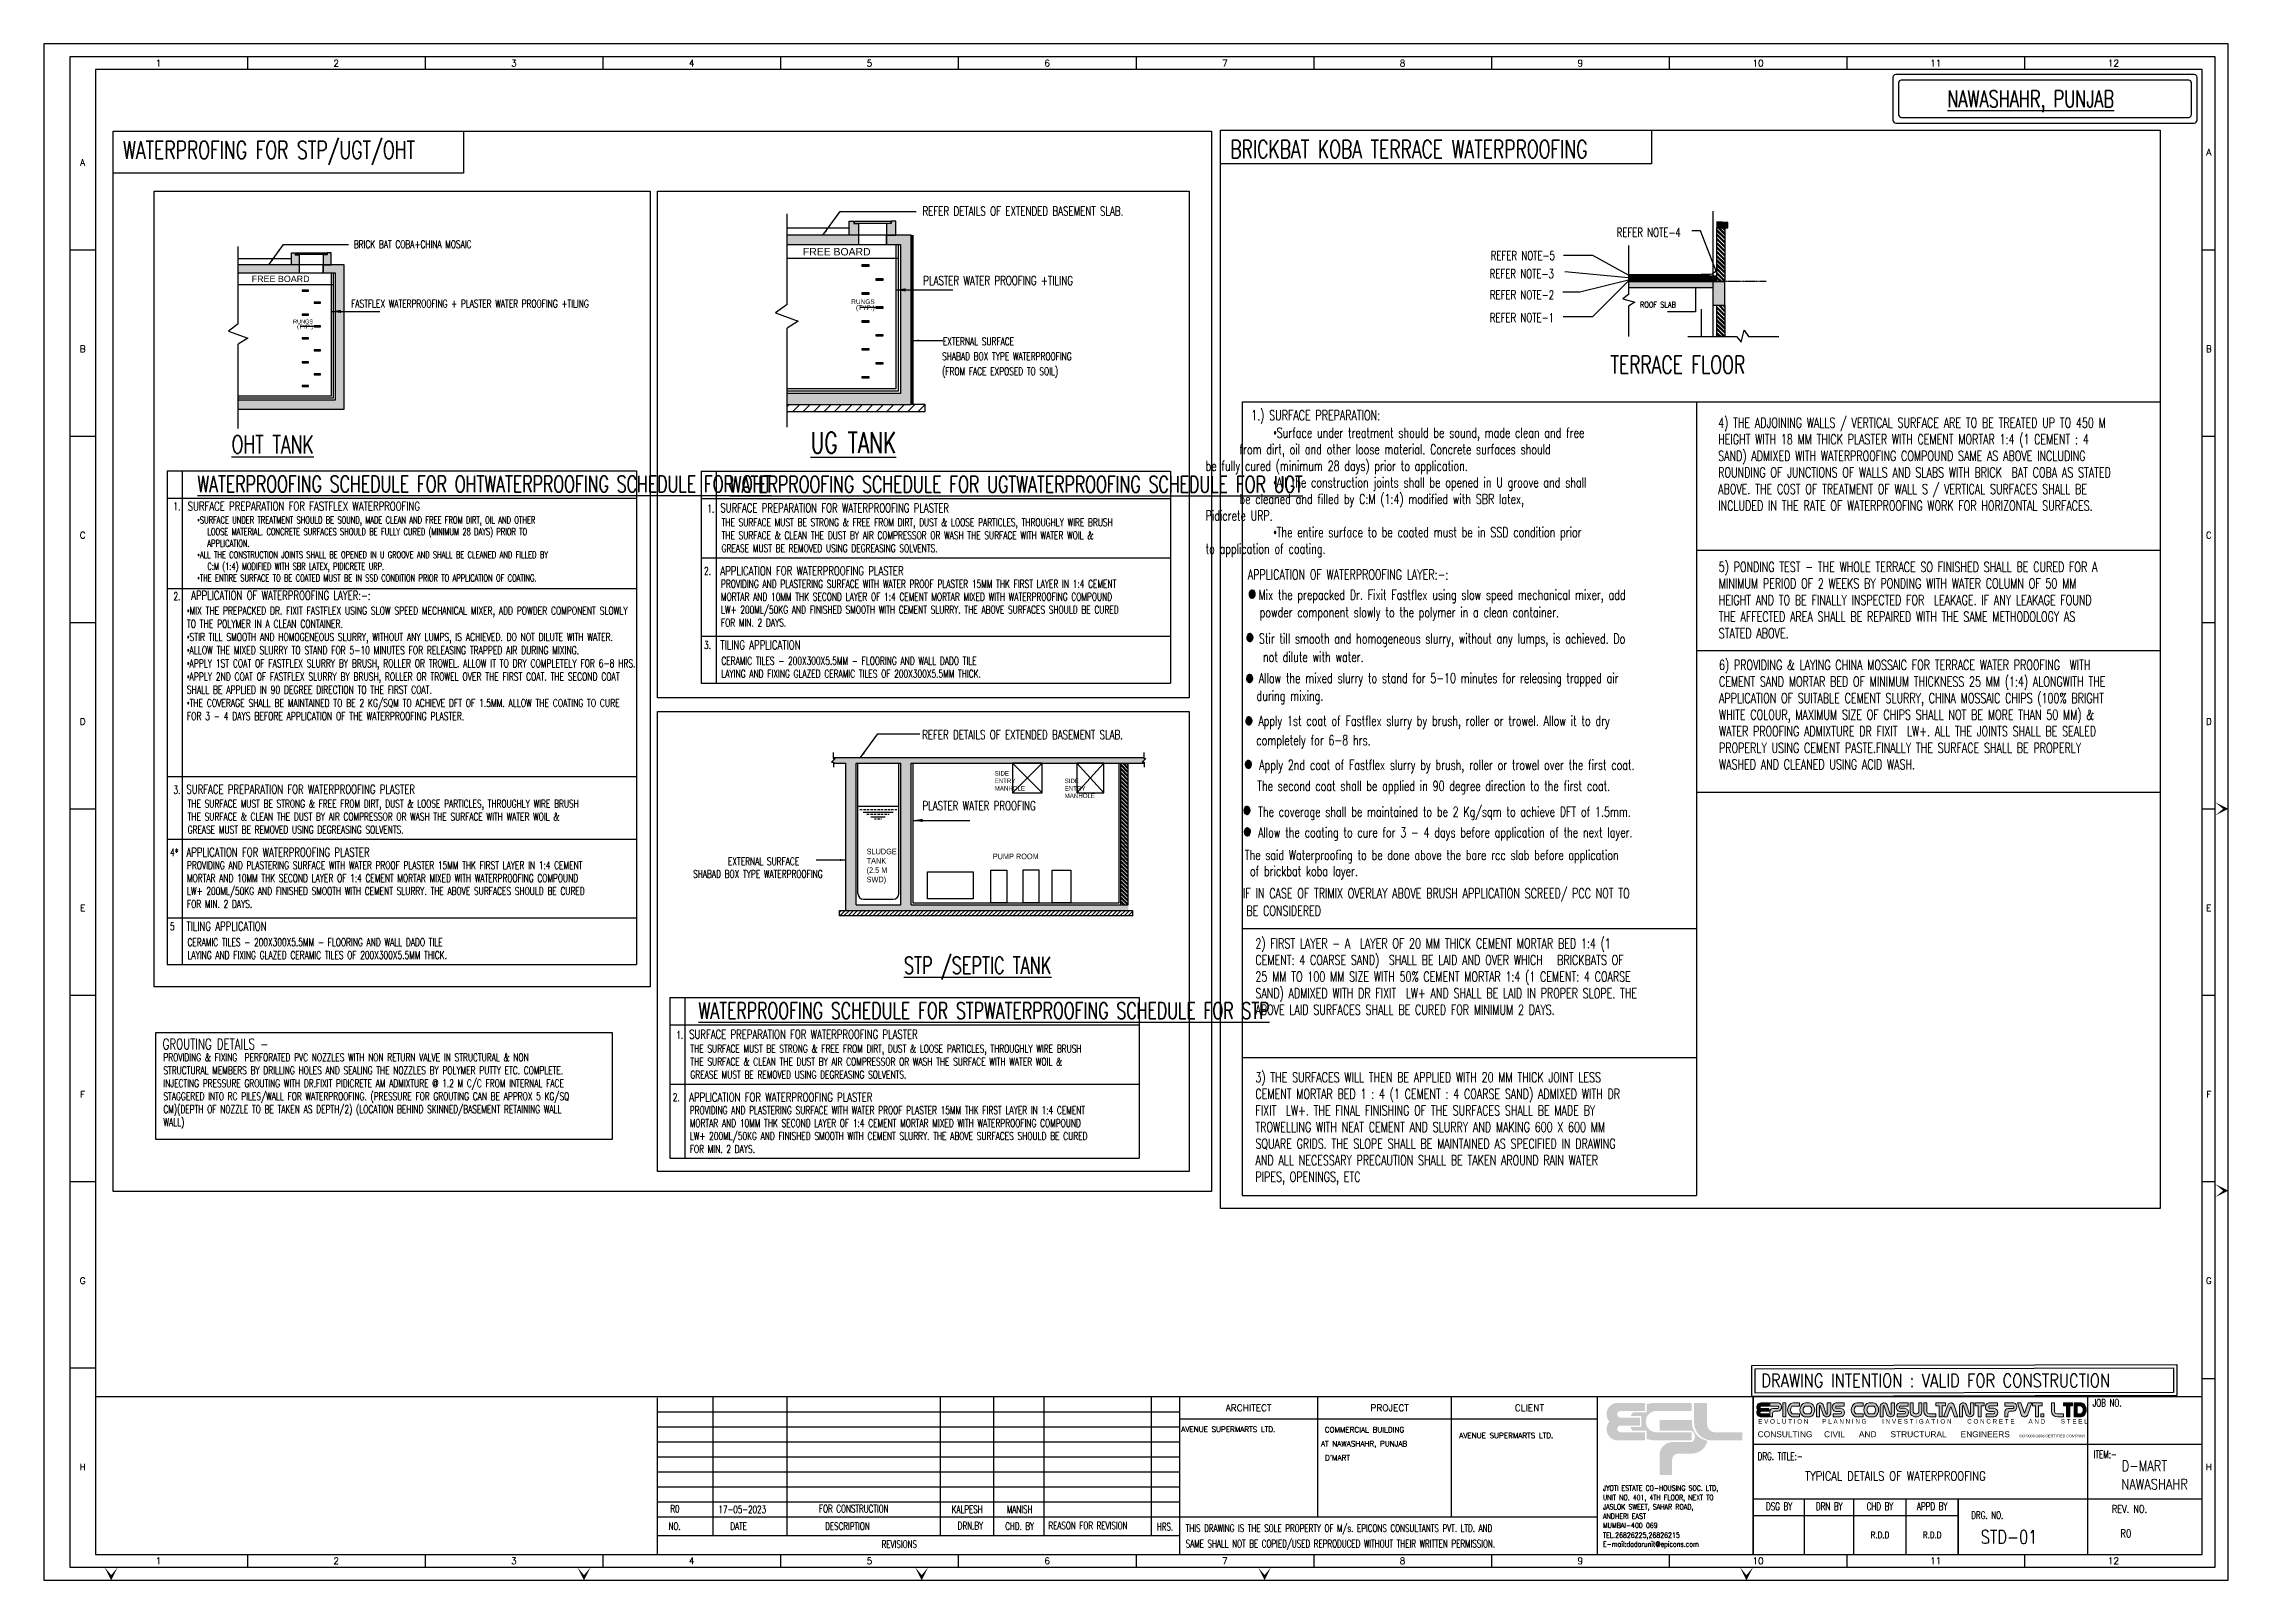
# Model space of a CAD drawing. Header units: inches. Extents: x 119838 to 336563, y 211485 to 250849.
# Drawn here: x 247053 to 301970, y 212218 to 250849 of the extents above; entities that cross this region are included whole.
import ezdxf
from ezdxf.enums import TextEntityAlignment as Align
from ezdxf.lldxf.tags import DXFTag

# ---------------------------------------------------------------- set-up
doc = ezdxf.new("R2010")
doc.units = ezdxf.units.IN
doc.header["$MEASUREMENT"] = 0
doc.linetypes.add('( Hidden )', pattern=[0.375, 0.25, -0.125])
for name, color, linetype, lineweight in [('00 ECPL LOGO', 250, 'Continuous', 20), ('00 ELEV-2', 9, 'Continuous', 30), ('002-Walls', 7, 'Continuous', 30), ('A- BLD-LINE', 7, 'Continuous', 50), ('HACH', 251, 'Continuous', 9), ('hatch', 8, 'Continuous', 0), ('RL', 231, 'Continuous', 25)]:
    doc.layers.add(name, color=color, linetype=linetype, lineweight=lineweight)
for name, color, linetype in [('009-Columns', 3, 'Continuous'), ('011-Hatch', 251, 'Continuous'), ('016-Slab Line', 8, '( Hidden )'), ('BEAM', 4, 'Continuous'), ('Column', 1, 'Continuous'), ('ele-1', 136, 'Continuous'), ('ELEV', 5, 'Continuous'), ('GRID', 8, 'CENTER'), ('LINE WORK', 4, 'Continuous'), ('NORMAL TEXT', 4, 'Continuous'), ('PL-WATER TANK', 1, 'Continuous'), ('PNA', 8, 'Continuous'), ('S-BRECK LINE', 8, 'Continuous'), ('S-DIM-1', 5, 'Continuous'), ('S-TEXT', 2, 'Continuous'), ('S-TEXT-1', 4, 'Continuous'), ('S-TITIL', 6, 'Continuous'), ('SCHEDULE LINE-1', 7, 'Continuous'), ('SUB TITLE', 3, 'Continuous'), ('TABLE FRAME', 5, 'Continuous'), ('text', 7, 'Continuous'), ('TEXT (SHEET)', 4, 'Continuous'), ('TITLE', 6, 'Continuous'), ('WALLS', 7, 'Continuous')]:
    doc.layers.add(name, color=color, linetype=linetype)
doc.styles.add('ARIAL', font='arial.ttf')
doc.styles.add('ARIAL-200', font='arial.ttf', dxfattribs={"width": 0.9, "height": 2})
doc.styles.add('DIMTEXT', font='simplex.shx', dxfattribs={"width": 0.75})
doc.styles.add('ROMANS', font='simplex.shx', dxfattribs={"width": 0.7})
doc.styles.add('ROMANT', font='simplex.shx', dxfattribs={"width": 0.8})
doc.styles.add('SEC. TEXT', font='arial.ttf', dxfattribs={"height": 180})
tags = doc.linetypes.add('CENTER', pattern=[2, 1.25, -0.25, 0.25, -0.25]).pattern_tags.tags
tags[10:11] = [DXFTag(74, 4), DXFTag(75, 0), DXFTag(340, '0'), DXFTag(46, 1.0), DXFTag(50, 0.0), DXFTag(44, 0.0), DXFTag(45, 0.0)]
tags[8:9] = [DXFTag(74, 4), DXFTag(75, 0), DXFTag(340, '0'), DXFTag(46, 1.0), DXFTag(50, 0.0), DXFTag(44, 0.0), DXFTag(45, 0.0)]
tags[6:7] = [DXFTag(74, 4), DXFTag(75, 0), DXFTag(340, '0'), DXFTag(46, 1.0), DXFTag(50, 0.0), DXFTag(44, 0.0), DXFTag(45, 0.0)]
tags[4:5] = [DXFTag(74, 4), DXFTag(75, 0), DXFTag(340, '0'), DXFTag(46, 1.0), DXFTag(50, 0.0), DXFTag(44, 0.0), DXFTag(45, 0.0)]
doc.dimstyles.new('dim100', dxfattribs={"dimtxt": 250, "dimasz": 250, "dimexe": 200, "dimexo": 200, "dimgap": 100, "dimtad": 1, "dimdec": 0, "dimzin": 0, "dimdsep": 46, "dimtxsty": 'ROMANS', "dimcen": 0, "dimclrd": 5, "dimclre": 5, "dimclrt": 4, "dimadec": 0, "dimazin": 0, "dimtfac": 1, "dimtdec": 0, "dimtix": 1, "dimtofl": 0, "dimtmove": 2, "dimatfit": 3, "dimfxl": 0, "dimtolj": 1, "dimtzin": 0, "dimlwd": -1, "dimlwe": -1, "dimarcsym": 0})
doc.dimstyles.new('KIRAN', dxfattribs={"dimtxt": 400, "dimasz": 400, "dimexe": 100, "dimexo": 100, "dimgap": 70, "dimtad": 1, "dimdec": 0, "dimzin": 0, "dimdsep": 46, "dimtxsty": 'ROMANT', "dimsah": 1, "dimcen": 0, "dimdle": 100, "dimclrd": 5, "dimclre": 5, "dimclrt": 4, "dimadec": 0, "dimazin": 0, "dimtfac": 1, "dimtdec": 0, "dimtmove": 0, "dimatfit": 3, "dimfxl": 0, "dimfrac": 1, "dimtolj": 1, "dimtzin": 0, "dimarcsym": 0})
doc.dimstyles.new('Mak - U.G. SLEEVE DIM', dxfattribs={"dimscale": 150, "dimtxt": 1, "dimasz": 0.75, "dimexe": 0.3, "dimexo": 0.5, "dimgap": 0.3, "dimtad": 1, "dimdec": 0, "dimrnd": 1, "dimzin": 3, "dimdsep": 46, "dimtxsty": 'DIMTEXT', "dimblk": 'OBLIQUE', "dimcen": 2, "dimdle": 0.3, "dimclrt": 2, "dimadec": 0, "dimazin": 0, "dimtfac": 1, "dimtdec": 0, "dimtix": 1, "dimtmove": 2, "dimatfit": 3, "dimfxl": 0, "dimtolj": 1, "dimtzin": 0, "dimarcsym": 0})
pattern_1 = [(315, (-3829493.36, 627776.88), (53.8815367, 53.8815367), []), (315, (-3829493.36, 627740.96), (53.8815367, 53.8815367), [])]

msp = doc.modelspace()

# ---------------------------------------------------------------- texts
at = {"layer": '00 ELEV-2', "style": 'ROMANS'}
for s, height, width, p in [('JYOTI ESTATE CO-HOUSING SOC. LTD,', 129.855, 0.75, (286249.9, 214471.2, 3.5)), ('UNIT NO. 401, 4TH FLOOR, NEXT TO', 129.855, 0.75, (286249.9, 214236, 3.5)), ('ANDHERI EAST', 129.384, 0.8, (286249.9, 213765.5, 3.5)), ('JASLOK SWEET, SAHAR ROAD,', 129.384, 0.8, (286249.9, 214000.7, 3.5)), ('MUMBAI-400 069', 129.384, 0.8, (286249.9, 213533.5, 3.5)), ('TEL.26826225,26826215', 129.384, 0.8, (286249.9, 213287.2, 3.5)), ('E-mail:dadarunit@epicons.com', 129.384, 0.8, (286249.9, 213063, 3.5))]:
    msp.add_text(s, height=height, dxfattribs=dict(at, width=width)).set_placement(p)
at = {"layer": 'A- BLD-LINE', "attachment_point": 1, "style": 'ARIAL-200'}
for s, insert, char_height, width in [('SIDE ENTRY MANHOLE', (270959.3, 232560.5), 112.435, 1.463), ('SIDE ENTRY MANHOLE', (272718.8, 232371.3), 112.435, 1.463), ('SLUDGE\\PTANK \\P(2.5 M \\PSWD)', (267740.1, 230610.9), 140.54, 1533.641), ('PUMP ROOM', (270911.8, 230488.2), 140.54, 1264.203)]:
    msp.add_mtext(s, dxfattribs=dict(at, insert=insert, char_height=char_height, width=width))
at = {"layer": 'BEAM', "color": 0, "char_height": 450, "attachment_point": 1, "style": 'ROMANS'}
for s, insert, width in [('WATERPROFING FOR STP/UGT/OHT', (249047.3, 248400.4), 9895.95), ('BRICKBAT KOBA TERRACE WATERPROOFING', (276884.3, 248423.7), 10985.805)]:
    msp.add_mtext(s, dxfattribs=dict(at, insert=insert, width=width))
at = {"layer": 'LINE WORK', "color": 2, "style": 'ROMANS', "width": 0.7}
for s, p in [('1.) SURFACE PREPARATION:', (277409.5, 241384.1)), ('APPLICATION OF WATERPROOFING LAYER:-:', (277322.2, 237378.4))]:
    msp.add_text(s, height=250, dxfattribs=at).set_placement(p)
at = {"layer": 'LINE WORK', "style": 'ROMANS', "width": 0.7}
for s, p in [(' Mix the prepacked Dr. Fixit Fastflex using slow speed mechanical mixer, add ', (277472.7, 236870.5)), ('powder component slowly to the polymer in a clean container.', (277622.8, 236429.6)), ('Stir till smooth and homogeneous slurry, without any lumps, is achieved. Do', (277600.5, 235767.1)), (' not dilute with water.', (277585.3, 235306.5)), ('during mixing.', (277541.4, 234329.2)), ('Allow the mixed slurry to stand for 5-10 minutes for releasing trapped air ', (277597, 234773.1)), ('Apply 1st coat of Fastflex slurry by brush, roller or trowel. Allow it to dry ', (277588, 233703.1)), ('completely for 6-8 hrs.', (277535.6, 233213.3)), ('Apply 2nd coat of Fastflex slurry by brush, roller or trowel over the first coat. ', (277608.4, 232592.3)), ('The second coat shall be applied in 90 degree direction to the first coat.', (277557.9, 232064)), ('The coverage shall be maintained to be 2 Kg/sqm to achieve DFT of 1.5mm.', (277583, 231415.5)), ('Allow the coating to cure for 3 - 4 days before application of the next layer.', (277579.5, 230896)), ('  The said Waterproofing to be done above the bare rcc slab before application ', (277005.5, 230327.4)), ('of brickbat koba layer.', (277375.4, 229922)), ('   IF IN CASE OF TRIMIX OVERLAY ABOVE BRUSH APPLICATION SCREED/ PCC NOT TO      ', (276810.8, 229364.9)), ('BE CONSIDERED', (277287.5, 228924.1))]:
    msp.add_text(s, height=250, dxfattribs=at).set_placement(p)
at = {"layer": 'LINE WORK', "attachment_point": 1, "style": 'ROMANS'}
for s, insert, char_height, width in [('{\\fSymbol|b0|i0|c2|p18;\\W9.18443;  }{\\fSymbol|b0|i0|c2|p18;\\C4;·}{\\C4;Surface under treatment should be sound, made clean and free }{\\fSymbol|b0|i0|c2|p18;\\W9.18443;  }{\\C4;from dirt, oil and other loose material. Concrete surfaces should }{\\fSymbol|b0|i0|c2|p18;\\W9.18443;  }{\\C4;be fully cured (minimum 28 days) prior to application.}\\P{\\fSymbol|b0|i0|c2|p18;\\W9.18443;  }{\\fSymbol|b0|i0|c2|p18;\\C4;·}{\\C4;All the construction joints shall be opened in U groove and shall }{\\fSymbol|b0|i0|c2|p18;\\W9.18443;  }{\\C4;be cleaned and filled by C:M (1:4) modified with SBR latex, }{\\fSymbol|b0|i0|c2|p18;\\W9.18443;  }{\\C4;Pidicrete URP.}\\P{\\fSymbol|b0|i0|c2|p18;\\W9.18443;  }{\\fSymbol|b0|i0|c2|p18;\\C4;·}{\\C4;The entire surface to be coated must be in SSD condition prior }{\\fSymbol|b0|i0|c2|p18;\\W9.18443;  }{\\C4;to application of coating.}', (276260.5, 241193.8), 250, 10431.462), ('4) THE ADJOINING WALLS / VERTICAL SURFACE ARE TO BE TREATED UP TO 450 M  HEIGHT WITH 18 MM THICK PLASTER WITH CEMENT MORTAR 1:4 (1 CEMENT : 4 SAND) ADMIXED WITH WATERPROOFING COMPOUND SAME AS ABOVE INCLUDING ROUNDING OF JUNCTIONS OF WALLS AND SLABS WITH BRICK  BAT COBA AS STATED ABOVE. THE COST OF TREATMENT OF WALL S / VERTICAL SURFACES SHALL BE INCLUDED IN THE RATE OF WATERPROOFING WORK FOR HORIZONTAL SURFACES.', (289147.2, 241444.8), 250, 10863.796), ('{\\fSymbol|b0|i0|c2|p18;\\W5.63064; }{\\fSymbol|b0|i0|c2|p18;\\C4;·}{\\C4;SURFACE UNDER TREATMENT SHOULD BE SOUND, MADE CLEAN AND FREE FROM DIRT, OIL AND OTHER}\\P{\\Fsimplex.shx;\\W2.38176; }{\\C4;    LOOSE MATERIAL. CONCRETE SURFACES SHOULD BE FULLY CURED (MINIMUM 28 DAYS) PRIOR TO }\\P{\\Fsimplex.shx;\\W2.38176; }{\\C4;    APPLICATION.}\\P{\\fSymbol|b0|i0|c2|p18;\\W5.63064; }{\\fSymbol|b0|i0|c2|p18;\\C4;·}{\\C4;ALL THE CONSTRUCTION JOINTS SHALL BE OPENED IN U GROOVE AND SHALL BE CLEANED AND FILLED BY  }\\P{\\Fsimplex.shx;\\W2.38176; }{\\C4;    C:M (1:4) MODIFIED WITH SBR LATEX, PIDICRETE URP.}\\P{\\fSymbol|b0|i0|c2|p18;\\W5.63064; }{\\fSymbol|b0|i0|c2|p18;\\C4;·}{\\C4;THE ENTIRE SURFACE TO BE COATED MUST BE IN SSD CONDITION PRIOR TO APPLICATION OF COATING.}', (250546.8, 238961.5), 175, 10978.398), ('THE SURFACE MUST BE STRONG & FREE FROM DIRT, DUST & LOOSE PARTICLES, THROUGHLY WIRE BRUSH THE SURFACE & CLEAN THE DUST BY AIR COMPRESSOR OR WASH THE SURFACE WITH WATER WOIL & GREASE MUST BE REMOVED USING DEGREASING SOLVENTS.', (264094.5, 238913.1, 3186.2), 195.1991, 10695.711), ('5) PONDING TEST - THE WHOLE TERRACE SO FINISHED SHALL BE CURED FOR A MINIMUM PERIOD OF 2 WEEKS BY PONDING WITH WATER COLUMN OF 50 MM HEIGHT AND TO BE FINALLY INSPECTED FOR  LEAKAGE. IF ANY LEAKAGE FOUND THE AFFECTED AREA SHALL BE REPAIRED WITH THE SAME METHODOLOGY AS STATED ABOVE.', (289161.2, 237820.3), 250, 10655.676), ('PROVIDING AND PLASTERING SURFACE WITH WATER PROOF PLASTER 15MM THK FIRST LAYER IN 1:4 CEMENT MORTAR AND 10MM THK SECOND LAYER OF 1:4 CEMENT MORTAR MIXED WITH WATERPROOFING COMPOUND LW+ 200ML/50KG AND FINISHED SMOOTH WITH CEMENT SLURRY. THE ABOVE SURFACES SHOULD BE CURED FOR MIN. 2 DAYS.', (264079.4, 237366.6, 3186.2), 195.1991, 11064.957), ('{\\fSymbol|b0|i0|c2|p18;\\C4;·}MIX THE PREPACKED DR. FIXIT FASTFLEX USING SLOW SPEED MECHANICAL MIXER, ADD POWDER COMPONENT SLOWLY TO THE POLYMER IN A CLEAN CONTAINER.\\P{\\fSymbol|b0|i0|c2|p18;\\C4;·}STIR TILL SMOOTH AND HOMOGENEOUS SLURRY, WITHOUT ANY LUMPS, IS ACHIEVED. DO NOT DILUTE WITH WATER.\\P{\\fSymbol|b0|i0|c2|p18;\\C4;·}ALLOW THE MIXED SLURRY TO STAND FOR 5-10 MINUTES FOR RELEASING TRAPPED AIR DURING MIXING.\\P{\\fSymbol|b0|i0|c2|p18;\\C4;·}APPLY 1ST COAT OF FASTFLEX SLURRY BY BRUSH, ROLLER OR TROWEL. ALLOW IT TO DRY COMPLETELY FOR 6-8 HRS.\\P{\\fSymbol|b0|i0|c2|p18;\\C4;·}APPLY 2ND COAT OF FASTFLEX SLURRY BY BRUSH, ROLLER OR TROWEL OVER THE FIRST COAT. THE SECOND COAT SHALL BE APPLIED IN 90 DEGREE DIRECTION TO THE FIRST COAT.\\P{\\fSymbol|b0|i0|c2|p18;\\C4;·}THE COVERAGE SHALL BE MAINTAINED TO BE 2 KG/SQM TO ACHIEVE DFT OF 1.5MM. ALLOW THE COATING TO CURE FOR 3 - 4 DAYS BEFORE APPLICATION OF THE WATERPROOFING PLASTER.', (250654.1, 236694.7), 198.8794, 11297.808), ('CERAMIC TILES - 200X300X5.5MM - FLOORING AND WALL DADO TILE\\PLAYING AND FIXING GLAZED CERAMIC TILES OF 200X300X5.5MM THICK.', (264089, 235431.3, 3186.2), 195.199, 11064.957), ('6) PROVIDING & LAYING CHINA MOSSAIC FOR TERRACE WATER PROOFING  WITH CEMENT SAND MORTAR BED OF MINIMUM THICKNESS 25 MM (1:4) ALONGWITH THE APPLICATION OF SUITABLE CEMENT SLURRY, CHINA MOSSAIC CHIPS (100% BRIGHT WHITE COLOUR, MAXIMUM SIZE OF CHIPS SHALL NOT BE MORE THAN 50 MM) & WATER PROOFING ADMIXTURE DR FIXIT  LW+. ALL THE JOINTS SHALL BE SEALED PROPERLY USING CEMENT PASTE.FINALLY THE SURFACE SHALL BE PROPERLY WASHED AND CLEANED USING ACID WASH.', (289167.7, 235354.8), 250, 10544.228), ('THE SURFACE MUST BE STRONG & FREE FROM DIRT, DUST & LOOSE PARTICLES, THROUGHLY WIRE BRUSH THE SURFACE & CLEAN THE DUST BY AIR COMPRESSOR OR WASH THE SURFACE WITH WATER WOIL & GREASE MUST BE REMOVED USING DEGREASING SOLVENTS.', (250671.9, 231839.4), 195.1991, 10695.711), ('PROVIDING AND PLASTERING SURFACE WITH WATER PROOF PLASTER 15MM THK FIRST LAYER IN 1:4 CEMENT MORTAR AND 10MM THK SECOND LAYER OF 1:4 CEMENT MORTAR MIXED WITH WATERPROOFING COMPOUND LW+ 200ML/50KG AND FINISHED SMOOTH WITH CEMENT SLURRY. THE ABOVE SURFACES SHOULD BE CURED FOR MIN. 2 DAYS.', (250656.8, 230292.9), 195.1991, 11064.957), ('CERAMIC TILES - 200X300X5.5MM - FLOORING AND WALL DADO TILE\\PLAYING AND FIXING GLAZED CERAMIC TILES OF 200X300X5.5MM THICK.', (250666.5, 228357.6), 195.199, 11064.957), ('2) FIRST LAYER - A  LAYER OF 20 MM THICK CEMENT MORTAR BED 1:4 (1 CEMENT: 4 COARSE SAND)  SHALL BE LAID AND OVER WHICH   BRICKBATS OF 25 MM TO 100 MM SIZE WITH 50% CEMENT MORTAR 1:4 (1 CEMENT: 4 COARSE SAND) ADMIXED WITH DR FIXIT  LW+ AND SHALL BE LAID IN PROPER SLOPE. THE ABOVE LAID SURFACES SHALL BE CURED FOR MINIMUM 2 DAYS. ', (277514.3, 228353.6), 250, 10431.462), ('PROVIDING & FIXING  PERFORATED PVC NOZZLES WITH NON RETURN VALVE IN STRUCTURAL & NON STRUCTURAL MEMBERS BY DRILLING HOLES AND SEALING THE NOZZLES BY POLYMER PUTTY ETC. COMPLETE. INJECTING PRESSURE GROUTING WITH DR.FIXIT PIDICRETE AM ADMIXTURE @ 1.2 M C/C FROM INTERNAL FACE STAGGERED INTO RC PILES/WALL FOR WATERPROOFING. (PRESSURE FOR GROUTING CAN BE APPROX 5 KG/SQ CM)(DEPTH OF NOZZLE TO BE TAKEN AS DEPTH/2) (LOCATION BEHIND SKINNED/BASEMENT RETAINING WALL WALL) ', (250062.6, 225461), 195.1991, 11064.957), ('THE SURFACE MUST BE STRONG & FREE FROM DIRT, DUST & LOOSE PARTICLES, THROUGHLY WIRE BRUSH THE SURFACE & CLEAN THE DUST BY AIR COMPRESSOR OR WASH THE SURFACE WITH WATER WOIL & GREASE MUST BE REMOVED USING DEGREASING SOLVENTS.', (263309.5, 225680.3), 195.1991, 10695.711), ('3) THE SURFACES WILL THEN BE APPLIED WITH 20 MM THICK JOINT LESS CEMENT MORTAR BED 1 : 4 (1 CEMENT : 4 COARSE SAND) ADMIXED WITH DR FIXIT  LW+. THE FINAL FINISHING OF THE SURFACES SHALL BE MADE BY TROWELLING WITH NEAT CEMENT AND SLURRY AND MAKING 600 X 600 MM SQUARE GRIDS. THE SLOPE SHALL BE MAINTAINED AS SPECIFIED IN DRAWING AND ALL NECESSARY PRECAUTION SHALL BE TAKEN AROUND RAIN WATER PIPES, OPENINGS, ETC', (277514.3, 224987.5), 250, 10121.39), ('PROVIDING AND PLASTERING SURFACE WITH WATER PROOF PLASTER 15MM THK FIRST LAYER IN 1:4 CEMENT MORTAR AND 10MM THK SECOND LAYER OF 1:4 CEMENT MORTAR MIXED WITH WATERPROOFING COMPOUND LW+ 200ML/50KG AND FINISHED SMOOTH WITH CEMENT SLURRY. THE ABOVE SURFACES SHOULD BE CURED FOR MIN. 2 DAYS.', (263294.4, 224133.8), 195.1991, 11064.957)]:
    msp.add_mtext(s, dxfattribs=dict(at, insert=insert, char_height=char_height, width=width))
at = {"layer": 'NORMAL TEXT', "style": 'ROMANS', "width": 0.7}
for s, p in [('EXTERNAL SURFACE', (269656.6, 243265.6)), ('SHABAD BOX TYPE WATERPROOFING', (269638.6, 242891.4)), ('(FROM FACE EXPOSED TO SOIL)', (269638.6, 242516.6)), ('EXTERNAL SURFACE', (264254.9, 230195.6, -3186.2)), ('SHABAD BOX TYPE WATERPROOFING', (263378.4, 229880.3, -3186.2))]:
    msp.add_text(s, height=194.444, dxfattribs=at).set_placement(p)
at = {"layer": 'NORMAL TEXT', "attachment_point": 1, "style": 'ROMANS'}
for s, insert, char_height, width in [('REFER DETAILS OF EXTENDED BASEMENT SLAB.', (269144.3, 246753.1, 0), 227.732, 10879.003), ('BRICK BAT COBA+CHINA MOSAIC', (254850.2, 245905.1, 0), 194.444, 3520.895), (' PLASTER WATER PROOFING +TILING', (269053.8, 245008.5, 0), 227.732, 10879.003), ('FASTFLEX WATERPROOFING + PLASTER WATER PROOFING +TILING', (254782.9, 244410.2, 0), 194.444, 9288.811), ('REFER DETAILS OF EXTENDED BASEMENT SLAB.', (269135, 233591.7, 0), 227.732, 10879.003), ('PLASTER WATER PROOFING ', (269143.3, 231805.9, 0), 227.732, 10879.003)]:
    msp.add_mtext(s, dxfattribs=dict(at, insert=insert, char_height=char_height, width=width))
at = {"layer": 'NORMAL TEXT', "linetype": 'Continuous', "insert": (287183.3, 244356.5), "char_height": 140, "width": 9288.811, "attachment_point": 1, "style": 'ROMANS'}
msp.add_mtext('ROOF SLAB', dxfattribs=at)
at = {"layer": 'PL-WATER TANK', "color": 7, "attachment_point": 3, "style": 'ARIAL'}
for insert, char_height, width in [((267839.8, 245712.3), 187.391, 2716.169), ((253736.3, 245016.5), 160, 2319.144)]:
    msp.add_mtext(' FREE BOARD', dxfattribs=dict(at, insert=insert, char_height=char_height, width=width))
at = {"layer": 'PNA', "style": 'ROMANS'}
for s, height, p in [('1', 163.2, (249940.7, 250359.3)), ('2', 163.2, (254408.3, 250359.3)), ('3', 163.2, (258875.8, 250359.3)), ('4', 163.2, (263343.4, 250359.3)), ('5', 163.2, (267810.9, 250359.3)), ('6', 163.2, (272278.5, 250359.3)), ('7', 163.2, (276746, 250359.3)), ('8', 163.2, (281213.6, 250359.3)), ('9', 163.2, (285681.1, 250359.3)), ('10', 163.25, (290148.7, 250359.3)), ('11', 163.25, (294616.2, 250359.3)), ('12', 163.25, (299083.8, 250359.3)), ('A', 163.2, (248032.9, 247861.6)), ('A', 163.2, (301480.3, 248122.8)), ('B', 163.2, (248032.9, 243176.3)), ('B', 163.2, (301480.3, 243176.3)), ('C', 163.2, (248032.9, 238491.1)), ('C', 163.2, (301480.3, 238491.1)), ('D', 163.2, (248032.9, 233805.9)), ('D', 163.2, (301480.3, 233805.9)), ('E', 163.2, (248032.9, 229120.7)), ('E', 163.2, (301480.3, 229120.7)), ('F', 163.2, (248032.9, 224435.5)), ('F', 163.2, (301480.3, 224435.5)), ('G', 163.2, (248032.9, 219750.3)), ('G', 163.2, (301480.3, 219750.3)), ('H', 163.2, (248032.9, 215065)), ('H', 163.2, (301480.3, 215065)), ('1', 163.2, (249940.7, 212707.3)), ('2', 163.2, (254408.3, 212707.3)), ('3', 163.2, (258875.8, 212707.3)), ('4', 163.2, (263343.4, 212707.3)), ('5', 163.2, (267810.9, 212707.3)), ('6', 163.2, (272278.5, 212707.3)), ('7', 163.2, (276746, 212707.3)), ('8', 163.2, (281213.6, 212707.3)), ('9', 163.2, (285681.1, 212707.3)), ('10', 163.25, (290148.7, 212707.3)), ('11', 163.25, (294616.2, 212707.3)), ('12', 163.25, (299083.8, 212707.3))]:
    msp.add_text(s, height=height, dxfattribs=at).set_placement(p, align=Align.MIDDLE)
at = {"layer": 'RL', "attachment_point": 3, "line_spacing_factor": 0.769231, "style": 'ARIAL'}
for insert, char_height, width in [((267944.3, 244421.5, 3186.2), 117.12, 875.239), ((253825.5, 243914.3, 2720.5), 100, 747.305)]:
    msp.add_mtext('RUNGS\\P(TYP.)', dxfattribs=dict(at, insert=insert, char_height=char_height, width=width))
at = {"layer": 'S-TEXT', "style": 'ROMANS', "width": 0.8}
for s, height, p in [('R.D.D', 163.21, (293214.5, 213357.2, 0)), ('R.D.D', 163.21, (294526.8, 213357.2, 0)), ('R0', 195.85, (299394, 213395.5, 0))]:
    msp.add_text(s, height=height, dxfattribs=at).set_placement(p, align=Align.MIDDLE_CENTER)
at = {"layer": 'S-TEXT-1', "linetype": 'Continuous', "attachment_point": 1, "style": 'ROMANS'}
for s, insert, char_height, width in [('REFER NOTE-4', (286594.1, 246216.2), 225, 9950.375), ('REFER NOTE-5', (283429.4, 245635.3), 225, 9288.811), ('REFER NOTE-3', (283402.6, 245176.6), 225, 10297.594), ('REFER NOTE-2', (283406.9, 244647.4), 225, 9288.811), ('REFER NOTE-1', (283406.9, 244074.6), 225, 9288.811), ('1.', (250314.9, 239313.9), 195.2, 553.751), ('1.', (263737.5, 239261.2, 3186.2), 195.2, 553.751), ('2.', (263651.4, 237691.2, 3186.2), 195.2, 553.751), ('2.', (250314.9, 237056.5), 195.2, 553.751), ('3.', (263651.4, 235829.5, 3186.2), 195.2, 553.751), ('3.', (250314.9, 232187.5), 195.2, 553.751), ('4*', (250228.8, 230617.5), 195.2, 553.751), ('5', (250228.8, 228755.8), 195.2, 553.751), ('1.', (262952.5, 226028.3), 195.2, 553.751), ('2.', (262866.4, 224458.3), 195.2, 553.751)]:
    msp.add_mtext(s, dxfattribs=dict(at, insert=insert, char_height=char_height, width=width))
at = {"layer": 'S-TITIL', "style": 'ROMANS', "width": 0.7}
msp.add_text('%%UNAWASHAHR, PUNJAB', height=421.875, dxfattribs=at).set_placement((294908.2, 249463.7), align=Align.MIDDLE_LEFT)
for s, height, p in [('TERRACE FLOOR', 450, (286437.1, 242553.6)), ('%%UUG TANK', 527.04, (266331.1, 240557.3, 0)), ('%%UOHT TANK', 450, (251776.8, 240549.6, 0)), ('%%USTP /SEPTIC TANK', 421.63, (268679.2, 227466.7))]:
    msp.add_text(s, height=height, dxfattribs=at).set_placement(p)
at = {"layer": 'S-TITIL', "color": 2, "style": 'ROMANS', "width": 0.7}
for s, height, p in [('SURFACE PREPARATION FOR FASTFLEX WATERPROOFING', 223.739, (250673.3, 239109.1)), ('SURFACE PREPARATION FOR WATERPROOFING PLASTER', 223.739, (264064.3, 239065.6, 3186.2)), ('APPLICATION FOR WATERPROOFING PLASTER', 223.739, (264064.3, 237483.9, 3186.2)), ('APPLICATION OF WATERPROOFING LAYER:-:', 223.739, (250759.7, 236866.7)), ('TILING APPLICATION', 223.739, (264064.3, 235622.3, 3186.2)), ('SURFACE PREPARATION FOR WATERPROOFING PLASTER', 223.739, (250641.7, 231991.9)), ('APPLICATION FOR WATERPROOFING PLASTER', 223.739, (250641.7, 230410.3)), ('TILING APPLICATION', 223.739, (250641.7, 228548.6)), ('GROUTING DETAILS - ', 268.487, (250044.3, 225562.9)), ('SURFACE PREPARATION FOR WATERPROOFING PLASTER', 223.739, (263279.3, 225832.8)), ('APPLICATION FOR WATERPROOFING PLASTER', 223.739, (263279.3, 224251.1))]:
    msp.add_text(s, height=height, dxfattribs=at).set_placement(p)
at = {"layer": 'S-TITIL', "color": 1, "style": 'ROMANS', "width": 0.8}
msp.add_text('TYPICAL DETAILS OF WATERPROOFING', height=228.552, dxfattribs=at).set_placement((291332.8, 214724.3))
at = {"layer": 'S-TITIL', "char_height": 412.5, "width": 19460.483, "attachment_point": 1, "style": 'ROMANS'}
for s, insert in [('{\\Fsimplex.shx;\\W1.57895; }{\\L WATERPROOFING SCHEDULE FOR OHTWATERPROOFING SCHEDULE FOR OHT}', (250272.1, 239983.8)), ('{\\Fsimplex.shx;\\W1.57895; }{\\L WATERPROOFING SCHEDULE FOR UGTWATERPROOFING SCHEDULE FOR UGT}', (263654.5, 239977.8, 3186.2)), ('{\\Fsimplex.shx;\\W1.57895; }{\\L WATERPROOFING SCHEDULE FOR STPWATERPROOFING SCHEDULE FOR STP}', (262869.6, 226744.9))]:
    msp.add_mtext(s, dxfattribs=dict(at, insert=insert))
at = {"layer": 'SUB TITLE', "style": 'ROMANS', "width": 0.8}
for s, p in [('NAWASHAHR', (299283, 214501.4)), ('D-MART', (299294.3, 214963.4))]:
    msp.add_text(s, height=263.11, dxfattribs=at).set_placement(p)
at = {"layer": 'text', "style": 'ROMANS', "width": 0.8}
msp.add_text('  REV. NO.', height=188, dxfattribs=at).set_placement((298834.5, 213917.3))
at = {"layer": 'TEXT (SHEET)', "color": 2, "style": 'ROMANS'}
for s, p in [('ARCHITECT', (277344, 216553.7)), ('PROJECT', (280888.1, 216553.7)), ('CLIENT', (284401.3, 216553.7))]:
    msp.add_text(s, height=165.85, dxfattribs=at).set_placement(p, align=Align.MIDDLE_CENTER)
at = {"layer": 'TEXT (SHEET)', "color": 4, "style": 'ROMANS', "width": 0.7}
for s, height, p in [('JOB NO.', 187.86, (298560.1, 216584)), ('FOR CONSTRUCTION', 187.856, (266544.6, 213924.1)), ('DRN.BY', 187.86, (270030.5, 213498.3)), ('REASON FOR REVISION', 187.856, (272309.5, 213500.5)), ('HRS.', 187.86, (275035.8, 213470.6)), ('THIS DRAWING IS THE SOLE PROPERTY OF M/s. EPICONS CONSULTANTS PVT. LTD. AND', 187.856, (275762.2, 213433.6)), (' DRG. NO.', 187.86, (295418.1, 213761.7)), ('SAME SHALL NOT BE COPIED/USED REPRODUCED WITHOUT THEIR WRITTEN PERMISSION.', 187.856, (275762.2, 213044.9))]:
    msp.add_text(s, height=height, dxfattribs=at).set_placement(p)
at = {"layer": 'TEXT (SHEET)', "color": 2, "style": 'ROMANS'}
for s, height, p in [('AVENUE SUPERMARTS LTD.', 132.683, (275648.7, 216014)), ('COMMERCIAL BUILDING', 132.683, (279257.4, 216003.9)), ('AVENUE SUPERMARTS LTD.', 132.683, (282637.3, 215857.6)), ('AT NAWASHAHR, PUNJAB', 132.683, (279161.5, 215651.8)), (" D'MART", 132.68, (279173.4, 215298))]:
    msp.add_text(s, height=height, dxfattribs=at).set_placement(p, align=Align.MIDDLE_LEFT)
at = {"layer": 'TEXT (SHEET)', "color": 4, "style": 'ROMANS', "width": 0.7}
for s, height, p in [('DRG. TITLE:-', 187.856, (290137.9, 215336)), ('ITEM:-', 187.86, (298585, 215383.2))]:
    msp.add_text(s, height=height, dxfattribs=at).set_placement(p, align=Align.MIDDLE_LEFT)
for s, height, p in [('NO.', 187.86, (262913.1, 213578.5)), ('R0', 187.86, (262921.4, 214016.2)), ('17-05-2023', 187.86, (264614.6, 213999.7)), ('DATE', 187.86, (264523.7, 213578.5)), ('DESCRIPTION', 187.856, (267257.8, 213578.5)), ('KALPESH', 187.86, (270268.8, 214002.2, 0)), ('CHD. BY', 187.86, (271587.5, 213578.5)), ('MANISH', 187.86, (271587.5, 214002.2, 0)), ('DSG BY', 187.86, (290678.5, 214077.2)), ('DRN BY', 187.86, (291939.2, 214077.2)), ('CHD BY', 187.86, (293214.5, 214077.2)), ('APPD BY', 187.86, (294526.8, 214077.2)), ('REVISIONS', 187.86, (268561.3, 213124.6))]:
    msp.add_text(s, height=height, dxfattribs=at).set_placement(p, align=Align.MIDDLE_CENTER)
at = {"layer": 'TITLE', "style": 'ROMANS', "width": 0.8}
for s, p in [('DRAWING INTENTION : VALID FOR CONSTRUCTION', (290226.9, 217070.3)), ('STD-01', (295744.4, 213139.3))]:
    msp.add_text(s, height=338.4, dxfattribs=at).set_placement(p)

# ---------------------------------------------------------------- blocks, each defined once
blk = doc.blocks.new('FOLDER')
at = {"layer": 'PNA'}
for points in [[(-1250, 2500), (0, 0), (0, 1000)], [(1250, 2500), (0, 0), (0, 1000)]]:
    blk.add_solid(points, dxfattribs=at)
blk = doc.blocks.new('ecpl logo')
at = {"layer": '00 ECPL LOGO'}
for color, points in [(256, [(351, -827, 0.621111), (586, -1401), (1442, -1401), (1442, -1151), (682, -1151, -0.917622), (682, -948), (1285, -948), (1285, -702), (682, -702, -0.926164), (682, -501), (1442, -501), (1442, -251), (581, -251, 0.621111), (351, -827)]), (152, [(2940, -251), (2940, -863, 0.384329), (3453, -1401), (4422, -1401), (4422, -1151), (3582, -1151, -0.414214), (3340, -908), (3340, -251)]), (140, [(1887, -779), (1887, -1102), (2862, -1102, -0.232111), (2971, -1281, -0.194401), (2883, -1450), (2269, -1450, 0.364674), (1887, -1802), (1887, -2463), (2269, -2463), (2269, -1996, -0.414214), (2462, -1802), (2899, -1802, 0.338499), (3350, -1412, -0.371272), (2877, -839), (2877, -779)])]:
    blk.add_hatch(color=color, dxfattribs=at).paths.add_polyline_path(points)
h = blk.add_hatch(color=253, dxfattribs=at)
h.dxf.hatch_style = 1
h.paths.add_polyline_path([(995, -993, 0.07148), (1056, -1106), (1486, -1106), (1486, -1356, 0.065387), (1776, -1401), (2862, -1401), (2862, -1151), (1776, -1151, -0.910826), (1742, -501), (2862, -501), (2862, -251), (1776, -251, 0.069483), (1486, -291), (1486, -546), (1071, -546, 0.072407), (1003, -657), (1329, -657), (1329, -993)])
blk = doc.blocks.new('EPICONS TITLE')
at = {"layer": '00 ECPL LOGO'}
h = blk.add_hatch(color=7, dxfattribs=at)
h.dxf.hatch_style = 1
h.paths.add_polyline_path([(678, -252), (678, -146), (414, -146, 0.261636), (303, -208, 0.285841), (304, -378, 0.344902), (324, -574, 0.204992), (418, -614), (678, -614), (678, -510), (424, -510, -1), (418, -426), (678, -426), (678, -331), (424, -331, -1), (422, -252)])
h = blk.add_hatch(color=7, dxfattribs=at)
h.dxf.hatch_style = 1
h.paths.add_polyline_path([(1011, -146), (712, -146), (712, -252), (997, -252, -0.440545), (997, -331), (816, -331, 0.414214), (712, -435), (712, -614), (810, -614), (810, -504, -0.414214), (888, -426), (997, -426, 0.757811)])
h.paths.add_polyline_path([(1254, -146), (1153, -146), (1153, -614), (1254, -614)])
h.paths.add_polyline_path([(1708, -146), (1494, -146, 0.154275), (1419, -169, 0.519672), (1419, -591, 0.154275), (1494, -614), (1708, -614), (1708, -510), (1472, -510, -0.210356), (1452, -502, -0.388707), (1452, -260, -0.210356), (1472, -252), (1708, -252)])
h.paths.add_polyline_path([(2037, -146), (1904, -146, 0.159018), (1828, -171, 0.507969), (1828, -589, 0.159018), (1904, -614), (2037, -614, 0.173791), (2119, -585, 0.472311), (2119, -175, 0.173791)])
h.paths.add_polyline_path([(2046, -252, -0.185052), (2063, -258, -0.445894), (2063, -504, -0.185052), (2046, -510), (1899, -510, -0.185052), (1882, -504, -0.445894), (1882, -258, -0.185052), (1899, -252)], flags=16)
h.paths.add_polyline_path([(2501, -209, 0.723435), (2273, -252), (2273, -614), (2374, -614), (2374, -252, -0.723435), (2399, -241), (2495, -533, 0.724077), (2751, -510), (2751, -146), (2635, -146), (2635, -509, -0.755661), (2603, -519)])
h.paths.add_polyline_path([(3198, -146), (2916, -146, 0.823713), (2916, -429), (3082, -429, -0.713272), (3082, -510), (2830, -510), (2830, -614), (3082, -614, 0.900309), (3082, -324), (2936, -324, -0.746931), (2936, -252), (3198, -252)])
h = blk.add_hatch(color=7, dxfattribs=at)
h.dxf.hatch_style = 1
h.paths.add_polyline_path([(3837, -146), (3623, -146, 0.154275), (3548, -169, 0.519672), (3548, -591, 0.154275), (3623, -614), (3837, -614), (3837, -510), (3600, -510, -0.210932), (3581, -502, -0.385278), (3580, -260, -0.212895), (3599, -252), (3837, -252)])
h.paths.add_polyline_path([(4255, -175, 0.173792), (4173, -146), (4040, -146, 0.159018), (3964, -171, 0.507969), (3964, -589, 0.159018), (4040, -614), (4173, -614, 0.173792), (4255, -585, 0.472311)])
h.paths.add_polyline_path([(4182, -252, -0.185053), (4199, -258, -0.445893), (4199, -504, -0.185053), (4182, -510), (4035, -510, -0.185053), (4017, -504, -0.445893), (4017, -258, -0.185053), (4035, -252)], flags=16)
h.paths.add_polyline_path([(4406, -252), (4406, -614), (4507, -614), (4507, -252, -0.436861), (4522, -236, -0.319738), (4534, -245), (4629, -533, 0.724077), (4884, -510), (4884, -146), (4768, -146), (4768, -509, -0.755661), (4737, -519), (4635, -209, 0.723435)])
h.paths.add_polyline_path([(5335, -146), (5053, -146, 0.823713), (5053, -429), (5219, -429, -0.713272), (5219, -510), (4967, -510), (4967, -614), (5219, -614, 0.900309), (5219, -324), (5074, -324, -0.746931), (5074, -252), (5335, -252)])
h.paths.add_polyline_path([(5509, -146), (5408, -146), (5408, -452, 0.160106), (5433, -529, 0.505303), (5772, -529, 0.160106), (5797, -452), (5797, -146), (5699, -146), (5699, -451, -0.621318), (5509, -451)])
h.paths.add_polyline_path([(5969, -146), (5862, -146), (5862, -406, 0.414214), (6070, -614), (6267, -614), (6267, -510), (6047, -510, -0.414214), (5969, -432)])
h.paths.add_polyline_path([(6589, -146), (6267, -146), (6267, -249), (6372, -249), (6372, -614), (6473, -614), (6473, -249), (6589, -249)])
h.paths.add_polyline_path([(6863, -194, 0.539211), (6672, -201), (6523, -614), (6641, -614), (6752, -289, -0.708617), (6777, -289), (6894, -614), (7006, -614)])
h.paths.add_polyline_path([(7288, -209, 0.723435), (7059, -252), (7059, -614), (7160, -614), (7160, -252, -0.723435), (7186, -241), (7282, -533, 0.724077), (7538, -510), (7538, -146), (7421, -146), (7421, -509, -0.755661), (7390, -519)])
h.paths.add_polyline_path([(7886, -146), (7579, -146), (7579, -249), (7684, -249), (7684, -614), (7785, -614), (7785, -249), (7886, -249)])
h.paths.add_polyline_path([(8321, -146), (8059, -146, 0.157568), (7983, -170, 0.511532), (7983, -404, 0.157569), (8059, -429), (8206, -429, -0.713272), (8206, -510), (7953, -510), (7953, -614), (8206, -614, 0.900308), (8206, -324), (8065, -324), (8060, -324, -0.722204), (8060, -249), (8321, -249)])
h = blk.add_hatch(color=7, dxfattribs=at)
h.dxf.hatch_style = 1
h.paths.add_polyline_path([(8875, -146), (8576, -146), (8576, -252), (8849, -252, -0.270444), (8871, -265, -0.26297), (8871, -318, -0.270444), (8849, -331), (8680, -331, 0.414214), (8576, -435), (8576, -614), (8674, -614), (8674, -504, -0.414214), (8752, -426), (8861, -426, 0.757811)])
h.paths.add_polyline_path([(9103, -146), (8990, -146), (9133, -566, 0.539211), (9324, -560), (9474, -146), (9356, -146), (9244, -471, -0.708617), (9220, -471)])
h.paths.add_polyline_path([(9814, -146), (9492, -146), (9492, -249), (9597, -249), (9597, -614), (9698, -614), (9698, -249), (9814, -249)])
h.paths.add_polyline_path([(10234, -146), (10128, -146), (10128, -406, 0.414214), (10336, -614), (10533, -614), (10533, -510), (10312, -510, -0.414214), (10234, -432)])
h.paths.add_polyline_path([(9871, -510), (9775, -510), (9775, -614), (9871, -614)])
h = blk.add_hatch(color=7, dxfattribs=at)
h.dxf.hatch_style = 1
h.paths.add_polyline_path([(10533, -146), (10533, -249), (10637, -249), (10637, -614), (10739, -614), (10739, -249), (10839, -249), (10839, -146)])
h.paths.add_polyline_path([(10890, -146), (10890, -614), (11119, -614, 0.189446), (11208, -580, 0.435754), (11208, -181, 0.189446), (11119, -146)])
h.paths.add_polyline_path([(11122, -249, -0.519112), (11122, -510), (10989, -510), (10989, -249)], flags=16)
at = {"layer": '00 ECPL LOGO', "color": 7}
for p, q in [((678, -146), (414, -146)), ((418, -426), (678, -426)), ((678, -510), (418, -510)), ((418, -614), (678, -614)), ((424, -252), (678, -252)), ((678, -331), (424, -331)), ((678, -252), (678, -146)), ((678, -426), (678, -331)), ((678, -614), (678, -510)), ((1011, -146), (712, -146)), ((712, -146), (712, -252)), ((997, -252), (712, -252)), ((712, -435), (712, -614)), ((712, -614), (810, -614)), ((810, -504), (810, -614)), ((997, -331), (816, -331)), ((888, -426), (997, -426)), ((1153, -146), (1254, -146)), ((1153, -146), (1153, -614)), ((1153, -614), (1254, -614)), ((1254, -146), (1254, -614)), ((1472, -252), (1708, -252)), ((1472, -510), (1708, -510)), ((1494, -146), (1708, -146)), ((1494, -614), (1708, -614)), ((1708, -252), (1708, -146)), ((1708, -614), (1708, -510)), ((1899, -252), (2046, -252)), ((1899, -510), (2046, -510)), ((1904, -146), (2037, -146)), ((2037, -614), (1904, -614)), ((2273, -252), (2273, -614)), ((2273, -614), (2374, -614)), ((2374, -252), (2374, -614)), ((2399, -241), (2495, -533)), ((2501, -209), (2603, -519)), ((2614, -614), (2635, -614)), ((2635, -146), (2751, -146)), ((2751, -146), (2635, -146)), ((2635, -146), (2635, -510)), ((2635, -614), (2635, -614)), ((2751, -146), (2751, -510)), ((2751, -252), (2751, -252)), ((2751, -510), (2751, -510)), ((2830, -614), (2830, -510)), ((2830, -510), (3082, -510)), ((2830, -614), (3082, -614)), ((2830, -614), (3082, -614)), ((2916, -146), (3198, -146)), ((3198, -146), (2916, -146)), ((3082, -429), (2916, -429)), ((2936, -252), (3198, -252)), ((3082, -324), (2936, -324)), ((3198, -252), (3198, -146)), ((3599, -252), (3837, -252)), ((3600, -510), (3837, -510)), ((3837, -146), (3623, -146)), ((3623, -614), (3837, -614)), ((3837, -252), (3837, -146)), ((3837, -614), (3837, -510)), ((4035, -252), (4182, -252)), ((4035, -510), (4182, -510)), ((4040, -146), (4173, -146)), ((4040, -614), (4173, -614)), ((4406, -252), (4406, -614)), ((4406, -614), (4507, -614)), ((4406, -614), (4507, -614)), ((4406, -614), (4507, -614)), ((4507, -252), (4507, -614)), ((4534, -245), (4629, -533)), ((4635, -209), (4737, -519)), ((4768, -146), (4884, -146)), ((4768, -146), (4884, -146)), ((4884, -146), (4768, -146)), ((4768, -146), (4768, -510)), ((4884, -146), (4884, -510)), ((4884, -252), (4884, -252)), ((4967, -614), (4967, -510)), ((4967, -510), (5219, -510)), ((4967, -510), (5219, -510)), ((4967, -614), (5219, -614)), ((4967, -614), (5219, -614)), ((4967, -614), (5219, -614)), ((5053, -146), (5335, -146)), ((5053, -146), (5335, -146)), ((5335, -146), (5053, -146)), ((5219, -429), (5053, -429)), ((5074, -252), (5335, -252)), ((5219, -324), (5074, -324)), ((5335, -252), (5335, -146)), ((5408, -146), (5509, -146)), ((5509, -146), (5408, -146)), ((5408, -146), (5408, -452)), ((5509, -146), (5509, -451)), ((5699, -146), (5797, -146)), ((5797, -146), (5699, -146)), ((5699, -146), (5699, -451)), ((5797, -146), (5797, -452)), ((5862, -146), (5969, -146)), ((5969, -146), (5862, -146)), ((5862, -406), (5862, -146)), ((5969, -432), (5969, -146)), ((6047, -510), (6267, -510)), ((6070, -614), (6267, -614)), ((6070, -614), (6267, -614)), ((6267, -146), (6589, -146)), ((6589, -146), (6267, -146)), ((6267, -146), (6267, -249)), ((6267, -249), (6372, -249)), ((6267, -510), (6267, -614)), ((6372, -614), (6372, -249)), ((6372, -614), (6473, -614)), ((6372, -614), (6473, -614)), ((6473, -614), (6473, -249)), ((6473, -249), (6589, -249)), ((6523, -614), (6672, -201)), ((6523, -614), (6641, -614)), ((6589, -146), (6589, -249)), ((6589, -614), (6641, -614)), ((6641, -614), (6752, -289)), ((6894, -614), (6777, -289)), ((7006, -614), (6863, -194)), ((6894, -614), (7006, -614)), ((6894, -614), (7006, -614)), ((7059, -252), (7059, -614)), ((7059, -614), (7160, -614)), ((7059, -614), (7160, -614)), ((7059, -614), (7160, -614)), ((7160, -252), (7160, -614)), ((7186, -241), (7282, -533)), ((7288, -209), (7390, -519)), ((7421, -146), (7538, -146)), ((7421, -146), (7538, -146)), ((7538, -146), (7421, -146)), ((7421, -146), (7538, -146)), ((7421, -146), (7421, -510)), ((7538, -146), (7538, -510)), ((7538, -252), (7538, -252)), ((7538, -510), (7538, -510)), ((7579, -146), (7886, -146)), ((7886, -146), (7579, -146)), ((7579, -146), (7886, -146)), ((7579, -146), (7886, -146)), ((7886, -146), (7579, -146)), ((7579, -146), (7579, -249)), ((7579, -249), (7684, -249)), ((7579, -249), (7684, -249)), ((7684, -614), (7684, -249)), ((7684, -614), (7785, -614)), ((7684, -614), (7785, -614)), ((7684, -614), (7785, -614)), ((7684, -614), (7785, -614)), ((7785, -614), (7785, -249)), ((7785, -249), (7886, -249)), ((7785, -249), (7886, -249)), ((7886, -146), (7886, -249)), ((7953, -614), (7953, -510)), ((7953, -510), (8206, -510)), ((7953, -510), (8206, -510)), ((7953, -510), (8206, -510)), ((7953, -614), (8206, -614)), ((7953, -614), (8206, -614)), ((7953, -614), (8206, -614)), ((7953, -614), (8206, -614)), ((7953, -614), (8206, -614)), ((8040, -146), (8321, -146)), ((8040, -146), (8321, -146)), ((8206, -429), (8040, -429)), ((8321, -146), (8059, -146)), ((8059, -429), (8194, -429)), ((8060, -249), (8321, -249)), ((8206, -324), (8060, -324)), ((8065, -324), (8206, -324)), ((8321, -252), (8321, -146)), ((8875, -146), (8576, -146)), ((8576, -146), (8576, -252)), ((8849, -252), (8576, -252)), ((8576, -435), (8576, -614)), ((8576, -614), (8674, -614)), ((8674, -504), (8674, -614)), ((8849, -331), (8680, -331)), ((8752, -426), (8861, -426)), ((9103, -146), (8990, -146)), ((9103, -146), (8990, -146)), ((8990, -146), (9133, -566)), ((9103, -146), (9220, -471)), ((9356, -146), (9244, -471)), ((9474, -146), (9324, -560)), ((9474, -146), (9356, -146)), ((9408, -146), (9356, -146)), ((9474, -146), (9356, -146)), ((9492, -146), (9814, -146)), ((9814, -146), (9492, -146)), ((9492, -146), (9814, -146)), ((9492, -146), (9814, -146)), ((9492, -146), (9814, -146)), ((9492, -146), (9492, -249)), ((9492, -249), (9597, -249)), ((9492, -249), (9597, -249)), ((9597, -614), (9597, -249)), ((9597, -614), (9698, -614)), ((9597, -614), (9698, -614)), ((9597, -614), (9698, -614)), ((9698, -614), (9698, -249)), ((9698, -249), (9814, -249)), ((9698, -249), (9814, -249)), ((9814, -146), (9814, -249)), ((10128, -146), (10234, -146)), ((10234, -146), (10128, -146)), ((10128, -406), (10128, -146)), ((10234, -432), (10234, -146)), ((10312, -510), (10533, -510)), ((10336, -614), (10533, -614)), ((10336, -614), (10533, -614)), ((10533, -146), (10839, -146)), ((10839, -146), (10533, -146)), ((10533, -146), (10533, -249)), ((10533, -249), (10637, -249)), ((10637, -249), (10533, -249)), ((10533, -510), (10533, -614)), ((10637, -614), (10637, -249)), ((10637, -614), (10739, -614)), ((10637, -614), (10739, -614)), ((10637, -614), (10739, -614)), ((10637, -614), (10739, -614)), ((10653, -614), (10739, -614)), ((10653, -614), (10739, -614)), ((10653, -614), (10739, -614)), ((10653, -614), (10739, -614)), ((10739, -614), (10739, -249)), ((10739, -249), (10839, -249)), ((10739, -249), (10839, -249)), ((10839, -249), (10739, -249)), ((10839, -146), (10839, -249)), ((10890, -146), (11119, -146)), ((10890, -146), (10890, -614)), ((10890, -614), (11119, -614)), ((10989, -249), (10989, -510)), ((10989, -249), (11113, -249)), ((10989, -510), (11113, -510))]:
    blk.add_line(p, q, dxfattribs=at)
blk.add_lwpolyline([(9775, -510), (9871, -510), (9871, -614), (9775, -614)], close=True, dxfattribs=at)
for centre, radius, start, end in [((439, -292), 160, 148.64797, 212.45631), ((439, -464), 160, 147.54369, 223.66124), ((414, -276), 130, 90, 148.64797), ((418, -484), 130, 223.66124, 270), ((421, -468), 42.1, 94.02421, 265.97579), ((423, -291), 39.6, 88.76368, 271.23632), ((816, -435), 104, 90, 180), ((888, -504), 78, 90, 180), ((965, -284), 146, 282.71879, 71.3398), ((961, -291), 53.7, 312.44874, 47.55126), ((1567, -380), 257, 125.08074, 234.91926), ((1584, -381), 179, 137.51709, 222.48291), ((1494, -276), 130, 90, 125.08074), ((1494, -484), 130, 234.91926, 270), ((1472, -278), 26, 90, 137.51709), ((1472, -484), 26, 222.48291, 270), ((1981, -380), 259, 126.14172, 233.85828), ((1992, -381), 165, 131.93642, 228.06358), ((1904, -276), 130, 90, 126.14172), ((1904, -484), 130, 233.85828, 270), ((1899, -278), 26, 90, 131.93642), ((1899, -484), 26, 228.06358, 270), ((2037, -276), 130, 50.56378, 90), ((2037, -484), 130, 270, 309.43622), ((2046, -278), 26, 48.06358, 90), ((2046, -484), 26, 270, 311.93642), ((1953, -381), 165, 311.93642, 48.06358), ((1951, -380), 265, 309.43622, 50.56378), ((2394, -268), 122, 28.74999, 172.28311), ((2388, -251), 14.5, 40.01913, 183.55226), ((2619, -479), 135, 203.2219, 346.75502), ((2618, -510), 17.1, 214.07961, 357.61273), ((2944, -287), 144, 101.04253, 258.95747), ((2947, -288), 37.6, 106.48558, 253.51442), ((3067, -469), 146, 276.00604, 83.99396), ((3068, -470), 43.1, 289.00161, 70.99839), ((3696, -380), 257, 125.08074, 234.91926), ((3714, -381), 180, 138.07412, 222.35635), ((3623, -276), 130, 90, 125.08074), ((3623, -484), 130, 234.91926, 270), ((3599, -278), 26, 90, 138.07412), ((3600, -484), 26, 222.35635, 270), ((4116, -380), 259, 126.14172, 233.85828), ((4127, -381), 165, 131.93642, 228.06358), ((4040, -276), 130, 90, 126.14172), ((4040, -484), 130, 233.85828, 270), ((4035, -278), 26, 90, 131.93642), ((4035, -484), 26, 228.06358, 270), ((4173, -276), 130, 50.56378, 90), ((4173, -484), 130, 270, 309.43622), ((4182, -278), 26, 48.06358, 90), ((4182, -484), 26, 270, 311.93642), ((4089, -381), 165, 311.93642, 48.06358), ((4087, -380), 265, 309.43622, 50.56378), ((4527, -268), 122, 28.74999, 172.28311), ((4522, -251), 14.5, 89.15773, 183.55226), ((4522, -249), 13, 18.23344, 89.15773), ((4753, -479), 135, 203.2219, 346.85165), ((4751, -510), 17.1, 214.07961, 357.61273), ((5081, -287), 144, 101.04253, 258.95747), ((5084, -288), 37.6, 106.48558, 253.51442), ((5204, -469), 146, 276.00604, 83.99396), ((5205, -470), 43.1, 289.00161, 70.99839), ((5538, -452), 130, 180, 216.38482), ((5602, -404), 210, 216.38482, 323.61518), ((5604, -405), 106, 206.29314, 333.70686), ((5667, -452), 130, 323.61518, 0), ((6070, -406), 208, 180, 270), ((6047, -432), 78, 180, 270), ((6770, -260), 114, 35.16598, 148.50219), ((6764, -294), 13, 19.76646, 161.05459), ((7181, -268), 122, 28.74999, 172.28311), ((7175, -251), 14.5, 40.01913, 183.55226), ((7406, -479), 135, 203.2219, 346.75502), ((7404, -510), 17.1, 214.07961, 357.61273), ((8067, -287), 144, 125.81796, 234.18198), ((8059, -276), 130, 90, 125.81796), ((8059, -299), 130, 234.18198, 270), ((8072, -286), 39.3, 108.32609, 238.19572), ((8065, -298), 26, 238.19572, 270), ((8190, -469), 146, 276.00604, 83.99396), ((8192, -470), 43.1, 289.00161, 70.99839), ((8680, -435), 104, 90, 180), ((8752, -504), 78, 90, 180), ((8849, -278), 26, 29.46718, 90), ((8849, -305), 26, 270, 330.53282), ((8829, -284), 146, 282.71879, 71.3398), ((8824, -291), 53.7, 330.53282, 29.46718), ((9227, -500), 114, 215.16598, 328.50219), ((9232, -467), 13, 199.76646, 341.05459), ((10336, -406), 208, 180, 270), ((10312, -432), 78, 180, 270), ((11113, -275), 26, 51.48158, 90), ((11113, -484), 26, 270, 308.51842), ((11119, -276), 130, 47.09074, 90), ((11119, -484), 130, 270, 312.90926), ((11030, -380), 160, 308.51842, 51.48158), ((11023, -380), 272, 312.90926, 47.09074)]:
    blk.add_arc(centre, radius, start, end, dxfattribs=at)
at = {"layer": '00 ECPL LOGO', "color": 7, "attachment_point": 1, "style": 'SEC. TEXT'}
for s, insert, char_height, width in [('E V O L U T I O N        P L A N N I N G         I N V E S T I G A T I O N         C O N C R E T E        A N D         S T E E L', (328, -689), 150, 445502.26), ('CONSULTING     CIVIL      AND      STRUCTURAL      ENGINEERS', (309, -1092), 200, 495763.22), ('iSO 9000-2008 CERTIFIED COMPANY', (9049, -1204), 90, 434288.5)]:
    blk.add_mtext(s, dxfattribs=dict(at, insert=insert, char_height=char_height, width=width))
blk = doc.blocks.new('FRP. RUNGS SEC1')
at = {"layer": 'RL', "extrusion": (-2.46732e-11, -2.51086e-08, 1)}
for p, q in [((-79, -4, 0), (-62, 12, 0)), ((-79, 10, 0), (-55, -13, 0)), ((-71, -13, 0), (-45, 12, 0)), ((-64, 12, 0), (-38, -13, 0)), ((-54, -13, 0), (-29, 12, 0)), ((-47, 12, 0), (-22, -13, 0)), ((-37, -13, 0), (-12, 12, 0)), ((-30, 12, 0), (-5, -13, 0)), ((-21, -13, 0), (5, 12, 0)), ((-14, 12, 0), (12, -13, 0)), ((-4, -13, 0), (22, 12, 0)), ((3, 12, 0), (29, -13, 0)), ((13, -13, 0), (39, 12, 0)), ((20, 12, 0), (46, -13, 0)), ((30, -13, 0), (56, 12, 0)), ((37, 12, 0), (63, -13, 0)), ((47, -13, 0), (72, 12, 0)), ((53, 13, 0), (79, -12, 0)), ((64, -13, 0), (79, 2, 0)), ((71, 12, 0), (79, 4, 0))]:
    blk.add_line(p, q, dxfattribs=at)
at = {"layer": 'RL', "elevation": 0}
blk.add_lwpolyline([(-79, -13), (79, -13), (79, 12), (-79, 12)], close=True, dxfattribs=at)
blk = doc.blocks.new('_Oblique')
at = {"color": 0, "linetype": 'ByBlock', "lineweight": -2}
blk.add_line((-0.5, -0.5), (0.5, 0.5), dxfattribs=at)

# ---------------------------------------------------------------- hatches: boundary and pattern name
h = msp.add_hatch()
h.set_pattern_fill('ANSI31', color=9, scale=58.559719, style=0)
h.set_pattern_definition([(45, (248529.85, 241605.98), (-131.4703, 131.4703), [])])
h.paths.add_polyline_path([(265741.1, 241781.7), (265741.1, 241606), (269213.1, 241606), (269213.1, 241781.7)])
h = msp.add_hatch()
h.set_pattern_fill('ANSI31', color=9, scale=585.597194, style=0)
h.set_pattern_definition([(45, (-1400430.135, 144245.046), (-51.7599684, 51.7599684), [])])
h.paths.add_polyline_path([(267056.6, 229059.7), (274420.4, 229059.7), (274420.4, 228923.1), (267056.6, 228923.1)])
at = {"layer": '002-Walls', "linetype": 'Continuous'}
h = msp.add_hatch(dxfattribs=at)
h.set_pattern_fill('ANSI32', color=251, scale=7.495644, angle=270)
h.set_pattern_definition([(315, (-3859833.61, 491196.44), (50.4846027, 50.4846027), []), (315, (-3859833.61, 491162.79), (50.4846027, 50.4846027), [])])
h.paths.add_polyline_path([(274318.7, 232760.7), (274131.3, 232760.7), (274131.3, 229200.3), (274318.7, 229200.3)])
at = {"layer": '009-Columns', "linetype": 'Continuous'}
h = msp.add_hatch(color=251, dxfattribs=at)
h.dxf.hatch_style = 1
h.paths.add_polyline_path([(267538.3, 246325.9), (267538.3, 246033.1), (267304.1, 246033.1), (267304.1, 246384.5), (267421.2, 246384.5), (267421.2, 246325.9)])
h.paths.add_polyline_path([(268241.1, 246325.9), (268241.1, 246033.1), (268475.3, 246033.1), (268475.3, 246384.5), (268358.2, 246384.5), (268358.2, 246325.9)])
h.paths.add_polyline_path([(265741.1, 242051), (265741.1, 241781.7), (268861.8, 241781.7), (268861.8, 246033.1), (268241.1, 246033.1), (268241.1, 245798.9), (268592.4, 245798.9), (268592.4, 242051)])
h.paths.add_polyline_path([(265741.1, 246033.1), (265741.1, 245798.9), (267538.6, 245798.9), (267538.6, 246033.1)])
h = msp.add_hatch(dxfattribs=at)
h.set_pattern_fill('ANSI31', color=251, scale=6)
h.set_pattern_definition([(45, (-3829493.363, 561486.45), (-13.47038418, 13.47038418), [])])
h.paths.add_polyline_path([(289390.4, 246351.9), (289315.8, 246357.4), (289116.8, 246371.8), (289116.8, 246221.8), (289391.8, 246221.8)])
h = msp.add_hatch(color=251, dxfattribs=at)
h.dxf.hatch_style = 1
h.paths.add_polyline_path([(253478.9, 245540.4), (253478.9, 245290.4), (253278.9, 245290.4), (253278.9, 245590.4), (253378.9, 245590.4), (253378.9, 245540.4)])
h.paths.add_polyline_path([(254078.9, 245540.4), (254078.9, 245290.4), (254278.9, 245290.4), (254278.9, 245590.4), (254178.9, 245590.4), (254178.9, 245540.4)])
h.paths.add_polyline_path([(251944.4, 241890.4), (251944.4, 241660.4), (254608.9, 241660.4), (254608.9, 245290.4), (254078.9, 245290.4), (254078.9, 245090.4), (254378.9, 245090.4), (254378.9, 241890.4)])
h.paths.add_polyline_path([(251944.4, 245290.4), (251944.4, 245090.4), (253479.2, 245090.4), (253479.2, 245290.4)])
at = {"layer": '011-Hatch', "linetype": 'Continuous'}
h = msp.add_hatch(color=251, dxfattribs=at)
h.dxf.hatch_style = 1
h.paths.add_polyline_path([(289016.8, 244271.8), (289316.8, 244271.8), (289316.8, 244871.8), (286890.1, 244871.8), (286890.1, 244721.8), (289016.8, 244721.8)])
h = msp.add_hatch(color=251, dxfattribs=at)
h.dxf.hatch_style = 1
h.paths.add_polyline_path([(268856.2, 232760.7), (269605.8, 232760.7), (274717.7, 232760.7), (274717.7, 232787.3), (274664.2, 232787.3), (274758.4, 232875), (274709.2, 232875), (274709.2, 232901.3), (266900.7, 232901.3), (266900.7, 232875), (266949.9, 232875), (266855.7, 232787.3), (266909.2, 232787.3), (266909.2, 232760.7), (267216.5, 232760.7), (267216.5, 229059.7), (274318.7, 229059.7), (274318.7, 229200.3), (268856.2, 229200.3)])
h.paths.add_polyline_path([(268598.6, 229200.3), (267474.2, 229200.3), (267474.2, 232760.7), (268598.6, 232760.7)], flags=16)
h.paths.add_polyline_path([(268551.7, 229481.4, -0.4142136), (268411.2, 229340.8), (267661.6, 229340.8, -0.4142136), (267521.1, 229481.4), (267521.1, 231683.2), (268551.7, 231683.2)], flags=0)
h.paths.add_polyline_path([(267694.2, 229683.7), (268493.9, 229683.7), (268493.9, 230680.8), (267694.2, 230680.8)], flags=8)
at = {"layer": 'HACH', "linetype": 'Continuous'}
h = msp.add_hatch(dxfattribs=at)
h.set_pattern_fill('ANSI32', color=256, scale=8, angle=270)
h.set_pattern_definition(pattern_1)
h.paths.add_polyline_path([(289116.8, 246221.8), (289316.8, 246221.8), (289316.8, 244871.8), (289116.8, 244871.8)])
h = msp.add_hatch(dxfattribs=at)
h.set_pattern_fill('ANSI32', color=256, scale=8, angle=270)
h.set_pattern_definition(pattern_1)
h.paths.add_polyline_path([(289116.8, 244271.8), (289316.8, 244271.8), (289316.8, 243485.5), (289116.8, 243485.5)])
at = {"layer": 'hatch', "linetype": 'Continuous'}
h = msp.add_hatch(dxfattribs=at)
h.set_pattern_fill('ANSI31,_O', color=256, scale=150)
h.set_pattern_definition([(45, (830718.988, 999238.286), (-13.25825215, 13.25825215), [])])
h.paths.add_polyline_path([(289019.1, 244921.8), (289019.1, 245013), (286890.1, 245013), (286890.1, 244921.8)])
h = msp.add_hatch(dxfattribs=at)
h.set_pattern_fill('ANSI31,_O', color=256, scale=150)
h.set_pattern_definition([(45, (286890.056, 244921.835), (-13.25825, 13.25825), [])])
h.paths.add_polyline_path([(289116.8, 244921.8), (289116.8, 245013), (289019.1, 245013), (289019.1, 244921.8)])
at = {"layer": 'LINE WORK'}
h = msp.add_hatch(dxfattribs=at)
h.set_pattern_fill('ANSI31', color=256, scale=50, style=0)
h.set_pattern_definition([(45, (-1216501.541, 210364.203), (-4.419417382, 4.419417382), [])])
edge = h.paths.add_edge_path()
edge.add_ellipse((277431.3, 237009.7), major_axis=(-2.9, -107), ratio=0.6574401, start_angle=0, end_angle=360)
h = msp.add_hatch(dxfattribs=at)
h.set_pattern_fill('ANSI31', color=256, scale=50, style=0)
h.set_pattern_definition([(45, (-1216557.9653, 209272.596), (-4.419417382, 4.419417382), [])])
edge = h.paths.add_edge_path()
edge.add_ellipse((277374.9, 235918.1), major_axis=(-2.9, -107), ratio=0.6574401, start_angle=0, end_angle=360)
h = msp.add_hatch(dxfattribs=at)
h.set_pattern_fill('ANSI31', color=256, scale=50, style=0)
h.set_pattern_definition([(45, (-1216566.887, 208243.866), (-4.419417382, 4.419417382), [])])
edge = h.paths.add_edge_path()
edge.add_ellipse((277366, 234889.4), major_axis=(-2.9, -107), ratio=0.6574401, start_angle=0, end_angle=360)
h = msp.add_hatch(dxfattribs=at)
h.set_pattern_fill('ANSI31', color=256, scale=50, style=0)
h.set_pattern_definition([(45, (-1216582.311, 207177.9705), (-4.419417382, 4.419417382), [])])
edge = h.paths.add_edge_path()
edge.add_ellipse((277350.6, 233823.5), major_axis=(-2.9, -107), ratio=0.6574401, start_angle=0, end_angle=360)
h = msp.add_hatch(dxfattribs=at)
h.set_pattern_fill('ANSI31', color=256, scale=50, style=0)
h.set_pattern_definition([(45, (-1216594.9753, 206084.948), (-4.419417382, 4.419417382), [])])
edge = h.paths.add_edge_path()
edge.add_ellipse((277337.9, 232730.5), major_axis=(-2.9, -107), ratio=0.6574401, start_angle=0, end_angle=360)
h = msp.add_hatch(dxfattribs=at)
h.set_pattern_fill('ANSI31', color=256, scale=50, style=0)
h.set_pattern_definition([(45, (-1216631.7304, 204927.4333), (-4.419417382, 4.419417382), [])])
edge = h.paths.add_edge_path()
edge.add_ellipse((277301.2, 231573), major_axis=(-2.9, -107), ratio=0.6574401, start_angle=0, end_angle=360)
h = msp.add_hatch(dxfattribs=at)
h.set_pattern_fill('ANSI31', color=256, scale=50, style=0)
h.set_pattern_definition([(45, (-1216621.335, 204386.933), (-4.419417382, 4.419417382), [])])
edge = h.paths.add_edge_path()
edge.add_ellipse((277311.6, 231032.5), major_axis=(-2.9, -107), ratio=0.6574401, start_angle=0, end_angle=360)
at = {"layer": 'PL-WATER TANK'}
h = msp.add_hatch(dxfattribs=at)
h.set_pattern_fill('ANSI33', color=4, scale=468.477755, angle=135)
h.set_pattern_definition([(180, (-405514.8, 126587.93), (-2e-14, -117.119439), []), (180, (-405573.36, 126646.49), (-2e-14, -117.119439), [58.55972, -29.27986])])
h.paths.add_polyline_path([(268027.2, 231299.2), (268544.5, 231612), (267509.8, 231612)])

# ---------------------------------------------------------------- linework, layer by layer
at = {"color": 1}
for p, q in [((301317, 216834.4), (248359.4, 216834.4)), ((290037.1, 215640.3), (301317, 215640.3)), ((290037.1, 214263.7), (301317, 214263.7)), ((262478.1, 213813.4), (275655.3, 213813.4)), ((290037.1, 213843.9), (295183, 213843.9)), ((262478.1, 213343.7), (275607.7, 213343.7))]:
    msp.add_line(p, q, dxfattribs=at)
at = {"color": 5, "linetype": 'ByBlock', "lineweight": -2}
for p, q in [((262478.1, 216456.8), (275607.7, 216456.8)), ((263879.5, 213343.7), (263879.5, 216834.4)), ((265742.9, 213343.7), (265742.9, 216834.4)), ((269597.5, 213343.7), (269597.5, 216834.4)), ((270940.1, 213343.7), (270940.1, 216834.4)), ((272203.7, 213343.7), (272203.7, 216834.4)), ((262478.1, 216079.1), (275607.7, 216079.1)), ((262478.1, 215701.5), (275607.7, 215701.5)), ((262478.1, 215323.9), (275607.7, 215323.9)), ((262478.1, 214946.3), (275607.7, 214946.3)), ((262478.1, 214568.6), (275607.7, 214568.6)), ((262478.1, 214191), (275607.7, 214191)), ((291320, 212870.5), (291320, 214263.7)), ((292558.3, 212870.5), (292558.3, 214263.7)), ((293870.7, 212870.5), (293870.7, 214263.7))]:
    msp.add_line(p, q, dxfattribs=at)
msp.add_line((295183, 212870.5), (295183, 214263.7))
at = {"flags": 128}
msp.add_lwpolyline([(247053.4, 212217.5), (301970, 212217.5), (301970, 250849), (247053.4, 250849)], close=True, dxfattribs=at)
at = {"color": 2}
for points in [[(268885.2, 241781.7), (268885.2, 246033.1)], [(268908.6, 241781.7), (268908.6, 246033.1)]]:
    msp.add_lwpolyline(points, dxfattribs=at)
at = {"color": 1, "const_width": 37.6, "elevation": 0}
for points in [[(262478.1, 212852.3), (262478.1, 216807.3)], [(282437.7, 213810.1), (282437.7, 216834.4)]]:
    msp.add_lwpolyline(points, dxfattribs=at)
at = {"color": 1, "const_width": 37.6}
for points in [[(275607.7, 212870.8), (275607.7, 216834.4)], [(279080.4, 213810.1), (279080.4, 216834.4)], [(286106.8, 212870.5), (286106.8, 216834.4)], [(290027.7, 212870.5), (290027.7, 216834.4)], [(298433.1, 212870.5), (298433.1, 216834.4)], [(275607.7, 216273.1), (286106.8, 216273.1)], [(295183, 212870.5), (295183, 214263.7)], [(275607.7, 213810.1), (286106.8, 213810.1)]]:
    msp.add_lwpolyline(points, dxfattribs=at)
at = {"layer": '002-Walls', "linetype": 'Continuous'}
for p, q in [((274131.3, 229200.3), (274131.3, 232760.7)), ((274318.7, 229200.3), (274318.7, 232760.7))]:
    msp.add_line(p, q, dxfattribs=at)
at = {"layer": '002-Walls', "color": 1, "linetype": 'Continuous'}
for points in [[(268241.1, 246033.1), (267538.6, 246033.1), (267538.6, 245798.9), (268241.1, 245798.9)], [(254078.9, 245290.4), (253479.2, 245290.4), (253479.2, 245090.4), (254078.9, 245090.4)]]:
    msp.add_lwpolyline(points, close=True, dxfattribs=at)
at = {"layer": '002-Walls', "color": 6, "linetype": 'Continuous'}
msp.add_lwpolyline([(268903.1, 232760.7), (268903.1, 229247.1), (274084.4, 229247.1), (274084.4, 232760.7)], dxfattribs=at)
at = {"layer": '009-Columns', "linetype": 'Continuous'}
for p, q in [((267538.6, 246033.1, 0), (265741.1, 246033.1, 0)), ((267538.6, 246033.1, 0), (267538.6, 245798.9, 0)), ((268861.8, 246033.1), (268241.1, 246033.1, 0)), ((268861.8, 241781.7), (268861.8, 246033.1)), ((253479.2, 245290.4, 0), (251944.4, 245290.4, 0)), ((253479.2, 245290.4, 0), (253479.2, 245090.4, 0)), ((254608.9, 245290.4), (254078.9, 245290.4, 0)), ((254608.9, 241660.4), (254608.9, 245290.4)), ((251944.4, 241660.4), (254608.9, 241660.4)), ((265741.1, 241781.7), (268861.8, 241781.7))]:
    msp.add_line(p, q, dxfattribs=at)
at = {"layer": '009-Columns', "ltscale": 0.1}
for p, q in [((286890.1, 245042.9), (288916.8, 245042.9)), ((286890.1, 245038), (288916.8, 245038)), ((286890.1, 245013), (289116.8, 245013)), ((286890.1, 244921.8), (289116.8, 244921.8)), ((286890.1, 244896.8), (289116.8, 244896.8)), ((286890.1, 244871.8), (289316.8, 244871.8)), ((289016.8, 244271.8), (289016.8, 244721.8)), ((289316.8, 244271.8), (289316.8, 244871.8)), ((289016.8, 244271.8), (289316.8, 244271.8))]:
    msp.add_line(p, q, dxfattribs=at)
at = {"layer": '009-Columns', "linetype": 'Continuous'}
for points in [[(268241.1, 246033.1), (268241.1, 245798.9), (268592.4, 245798.9), (268592.4, 242051), (265741.1, 242051)], [(265741.1, 245798.9), (267538.6, 245798.9)], [(254078.9, 245290.4), (254078.9, 245090.4), (254378.9, 245090.4), (254378.9, 241890.4), (251944.4, 241890.4)], [(251944.4, 245090.4), (253479.2, 245090.4)]]:
    msp.add_lwpolyline(points, dxfattribs=at)
for points in [[(267538.3, 246325.9), (267538.3, 246033.1), (267304.1, 246033.1), (267304.1, 246384.5), (267421.2, 246384.5), (267421.2, 246325.9)], [(268241.1, 246325.9), (268241.1, 246033.1), (268475.3, 246033.1), (268475.3, 246384.5), (268358.2, 246384.5), (268358.2, 246325.9)], [(253478.9, 245540.4), (253478.9, 245290.4), (253278.9, 245290.4), (253278.9, 245590.4), (253378.9, 245590.4), (253378.9, 245540.4)], [(254078.9, 245540.4), (254078.9, 245290.4), (254278.9, 245290.4), (254278.9, 245590.4), (254178.9, 245590.4), (254178.9, 245540.4)]]:
    msp.add_lwpolyline(points, close=True, dxfattribs=at)
at = {"layer": '009-Columns', "ltscale": 0.1, "elevation": 0}
for points in [[(289116.8, 246221.8), (289391.8, 246221.8), (289391.8, 246351.8), (289116.8, 246371.8), (289116.8, 246221.8)], [(286890.1, 244721.8), (289016.8, 244721.8)]]:
    msp.add_lwpolyline(points, dxfattribs=at)
msp.add_lwpolyline([(289116.8, 245242.9), (289116.8, 245242.9, -0.4142136), (288916.8, 245042.9), (288718, 245042.9)], format="xyb", dxfattribs=at)
at = {"layer": '016-Slab Line', "ltscale": 30}
msp.add_line((290355.1, 244871.8), (286890.1, 244871.8), dxfattribs=at)
at = {"layer": 'BEAM', "color": 0}
for points in [[(248800.8, 248647.4), (257610.2, 248647.4), (257610.2, 247593.7), (248800.8, 247593.7)], [(248800.8, 248647.4), (276411.8, 248647.4), (276411.8, 221991.8), (248800.8, 221991.8)], [(276637.8, 248670.7), (287467, 248670.7), (287467, 247831.3), (276637.8, 247831.3)], [(276637.8, 248670.7), (300257.1, 248670.7), (300257.1, 221561.4), (276637.8, 221561.4)], [(262294.7, 227134), (249827.9, 227134), (249827.9, 247143.6), (262294.7, 247143.6)], [(262481.5, 247143.6), (275848.6, 247143.6), (275848.6, 234406.1), (262481.5, 234406.1)], [(262481.5, 234058.1), (275848.6, 234058.1), (275848.6, 222496.9), (262481.5, 222496.9)], [(249868.6, 225992), (261340, 225992), (261340, 223299), (249868.6, 223299)]]:
    msp.add_lwpolyline(points, close=True, dxfattribs=at)
at = {"layer": 'Column'}
for p, q in [((266900.7, 232901.3), (274709.2, 232901.3)), ((266909.2, 232760.7), (267216.5, 232760.7)), ((267216.5, 229059.7), (267216.5, 232760.7)), ((267474.2, 232760.7), (268598.6, 232760.7)), ((267474.2, 229200.3), (267474.2, 232760.7)), ((268598.6, 229200.3), (268598.6, 232760.7)), ((268856.2, 232760.7), (274717.7, 232760.7)), ((268856.2, 229200.3), (268856.2, 232760.7)), ((267216.5, 229059.7), (274318.7, 229059.7)), ((267474.2, 229200.3), (268598.6, 229200.3)), ((268856.2, 229200.3), (274318.7, 229200.3))]:
    msp.add_line(p, q, dxfattribs=at)
at = {"layer": 'ele-1', "linetype": 'Continuous'}
for p, q in [((267304.1, 246208.8, 0), (265741.1, 246208.8, 0)), ((267538.3, 246033.1, 0), (265741.1, 246033.1, 0)), ((253278.9, 245440.4, 0), (251944.4, 245440.4, 0)), ((253478.9, 245290.4, 0), (251944.4, 245290.4, 0)), ((267521.1, 229481.4), (267521.1, 232760.7)), ((268551.7, 229481.4), (268551.7, 232760.7)), ((271407.1, 232011.2), (272156.7, 232760.7)), ((272156.7, 232011.2), (271407.1, 232760.7)), ((273022.2, 232011.2), (273705, 232760.7)), ((273705, 232011.2), (273022.2, 232760.7)), ((267521.1, 231683.2), (268551.7, 231683.2)), ((267661.6, 229340.8), (268411.2, 229340.8))]:
    msp.add_line(p, q, dxfattribs=at)
for points in [[(267432.9, 246384.5), (268346.5, 246384.5), (268346.5, 246331.7), (267432.9, 246331.7)], [(253388.9, 245590.4), (254168.9, 245590.4), (254168.9, 245545.4), (253388.9, 245545.4)], [(271407.1, 232011.2), (272156.7, 232011.2), (272156.7, 232760.7), (271407.1, 232760.7)], [(273022.2, 232011.2), (273705, 232011.2), (273705, 232760.7), (273022.2, 232760.7)], [(269272.5, 230026.4), (270420.8, 230026.4), (270420.8, 229354.1), (269272.5, 229354.1)], [(270859.9, 230068.6), (271262.3, 230068.6), (271262.3, 229247.1), (270859.9, 229247.1)], [(271675.3, 230083.4), (272071.5, 230083.4), (272071.5, 229247.1), (271675.3, 229247.1)], [(272406.1, 230074.6), (272872.7, 230074.6), (272872.7, 229247.1), (272406.1, 229247.1)]]:
    msp.add_lwpolyline(points, close=True, dxfattribs=at)
for points in [[(266900.7, 233029), (266900.7, 232875), (266949.9, 232875), (266855.7, 232787.3), (266909.2, 232787.3), (266909.2, 232656.8)], [(274709.2, 233029), (274709.2, 232875), (274758.4, 232875), (274664.2, 232787.3), (274717.7, 232787.3), (274717.7, 232656.8)]]:
    msp.add_lwpolyline(points, dxfattribs=at)
for centre, start, end in [((267661.6, 229481.4), 180, 270), ((268411.2, 229481.4), 270, 0)]:
    msp.add_arc(centre, 140.5, start, end, dxfattribs=at)
at = {"layer": 'ELEV', "color": 35, "ltscale": 0.1}
msp.add_line((288717.3, 244171.8), (288717.3, 243485.5), dxfattribs=at)
at = {"layer": 'GRID', "ltscale": 20}
msp.add_line((289019.1, 243485.5), (289019.1, 246640.2), dxfattribs=at)
at = {"layer": 'LINE WORK'}
for p, q in [((277182.5, 241842.1), (288597.6, 241842.1)), ((277182.5, 241842.1), (277182.5, 221888.6)), ((288597.6, 241842.1), (288597.6, 221888.6)), ((288597.6, 241842.1), (300257.1, 241842.1)), ((250157.4, 240109.1), (261954.1, 240109.1)), ((250157.4, 240109.1), (250157.4, 227697.2)), ((250535.4, 240109.1), (250535.4, 227697.2)), ((261954.1, 240109.1), (261954.1, 227697.2)), ((263580, 240103, 3186.2), (275376.6, 240103, 3186.2)), ((263580, 240103, 3186.2), (263580, 234770.8, 3186.2)), ((263957.9, 240103, 3186.2), (263957.9, 234770.8, 3186.2)), ((275376.6, 240103, 3186.2), (275376.6, 234770.8, 3186.2)), ((250157.4, 239421.1), (261954.1, 239421.1)), ((263580, 239415.1, 3186.2), (275376.6, 239415.1, 3186.2)), ((263580, 237920.2, 3186.2), (275376.6, 237920.2, 3186.2)), ((288597.6, 238119.8), (300257.1, 238119.8)), ((263580, 235950.3, 3186.2), (275376.6, 235950.3, 3186.2)), ((288597.6, 235593.8), (300257.1, 235593.8)), ((263580, 234770.8, 3186.2), (275376.6, 234770.8, 3186.2)), ((250157.4, 232428.2), (261954.1, 232428.2)), ((288597.6, 232034.2), (300257.1, 232034.2)), ((250157.4, 230846.5), (261954.1, 230846.5)), ((250157.4, 228876.6), (261954.1, 228876.6)), ((277182.5, 228604.6), (288597.6, 228604.6)), ((250157.4, 227697.2), (261954.1, 227697.2)), ((262795, 226870.2), (274591.7, 226870.2)), ((262795, 226870.2), (262795, 222826.7)), ((263173, 226870.2), (263173, 222826.7)), ((274591.7, 226870.2), (274591.7, 222826.7)), ((262795, 226182.2), (274591.7, 226182.2)), ((277182.5, 225361.1), (288597.6, 225361.1)), ((262795, 224687.3), (274591.7, 224687.3)), ((262795, 222826.7), (274591.7, 222826.7)), ((277182.5, 221888.6), (288597.6, 221888.6))]:
    msp.add_line(p, q, dxfattribs=at)
at = {"layer": 'LINE WORK', "color": 0, "linetype": 'Continuous'}
msp.add_line((250157.4, 237154.3), (261954.1, 237154.3), dxfattribs=at)
at = {"layer": 'LINE WORK'}
msp.add_lwpolyline([(267056.6, 229059.7), (274420.4, 229059.7), (274420.4, 228923.1), (267056.6, 228923.1)], close=True, dxfattribs=at)
for centre in [(277431.3, 237009.7), (277374.9, 235918.1), (277366, 234889.4), (277350.6, 233823.5), (277337.9, 232730.5), (277301.2, 231573), (277311.6, 231032.5)]:
    msp.add_ellipse(centre, major_axis=(-2.9, -107), ratio=0.6574401, dxfattribs=at)
at = {"layer": 'PL-WATER TANK', "color": 6}
for points in [[(268533.9, 245798.9), (268533.9, 242109.6), (265741.1, 242109.6)], [(268475.3, 245798.9), (268475.3, 242168.2), (265741.1, 242168.2)], [(254328.9, 245090.4), (254328.9, 241940.4), (251944.4, 241940.4)], [(254278.9, 245090.4), (254278.9, 241990.4), (251944.4, 241990.4)]]:
    msp.add_lwpolyline(points, dxfattribs=at)
at = {"layer": 'PL-WATER TANK', "color": 4}
for points in [[(268533.9, 245447.5), (265741.1, 245447.5)], [(254328.9, 244790.4), (251944.4, 244790.4)]]:
    msp.add_lwpolyline(points, dxfattribs=at)
at = {"layer": 'PL-WATER TANK'}
msp.add_lwpolyline([(265741.1, 241606), (268861.8, 241606), (269213.1, 241606), (269213.1, 241781.7), (268861.8, 241781.7)], dxfattribs=at)
at = {"layer": 'PNA'}
for p, q in [((252173.9, 250522.5), (252173.9, 250196)), ((256641.5, 250522.5), (256641.5, 250196)), ((261109, 250522.5), (261109, 250196)), ((265576.6, 250522.5), (265576.6, 250196)), ((270044.1, 250522.5), (270044.1, 250196)), ((274511.7, 250522.5), (274511.7, 250196)), ((278979.2, 250522.5), (278979.2, 250196)), ((283446.8, 250522.5), (283446.8, 250196)), ((287914.4, 250522.5), (287914.4, 250196)), ((292381.9, 250522.5), (292381.9, 250196)), ((296849.5, 250522.5), (296849.5, 250196)), ((247706.4, 245667), (248359.4, 245667)), ((301317, 245667), (301643.5, 245667)), ((247706.4, 240981.8), (248359.4, 240981.8)), ((301317, 240981.8), (301643.5, 240981.8)), ((247706.4, 236296.6), (248359.4, 236296.6)), ((301317, 236296.6), (301643.5, 236296.6)), ((247706.4, 231611.4), (248359.4, 231611.4)), ((301317, 231611.4), (301643.5, 231611.4)), ((247706.4, 226926.2), (248359.4, 226926.2)), ((301317, 226926.2), (301643.5, 226926.2)), ((247706.4, 222240.9), (248359.4, 222240.9)), ((301317, 222240.9), (301643.5, 222240.9)), ((247706.4, 217555.7), (248359.4, 217555.7)), ((301317, 217294.5), (301643.5, 217294.5)), ((252173.9, 212870.5), (252173.9, 212544)), ((256641.5, 212870.5), (256641.5, 212544)), ((261109, 212870.5), (261109, 212544)), ((265576.6, 212870.5), (265576.6, 212544)), ((270044.1, 212870.5), (270044.1, 212544)), ((274511.7, 212870.5), (274511.7, 212544)), ((278979.2, 212870.5), (278979.2, 212544)), ((283446.8, 212870.5), (283446.8, 212544)), ((287914.4, 212870.5), (287914.4, 212544)), ((292381.9, 212870.5), (292381.9, 212544)), ((296849.5, 212870.5), (296849.5, 212544))]:
    msp.add_line(p, q, dxfattribs=at)
at = {"layer": 'PNA', "color": 1}
for points in [[(247706.4, 212544), (301643.5, 212544), (301643.5, 250522.5), (247706.4, 250522.5)], [(248359.4, 212870.5), (301317, 212870.5), (301317, 250196), (248359.4, 250196)]]:
    msp.add_lwpolyline(points, close=True, dxfattribs=at)
at = {"layer": 'S-BRECK LINE', "linetype": 'Continuous'}
for p, q in [((265741.1, 244292.4), (265741.1, 246571.7)), ((251944.4, 243804.2), (251944.4, 245750.3)), ((265741.1, 244292.4), (265452.5, 244079, 0)), ((265452.5, 244079, 0), (266020.6, 243876, 0)), ((266020.6, 243876, 0), (265741.1, 243693.8)), ((251944.4, 243804.2), (251698, 243621.9, 0)), ((251698, 243621.9, 0), (252183.1, 243448.6, 0)), ((252183.1, 243448.6, 0), (251944.4, 243293)), ((251944.4, 241171), (251944.4, 243293)), ((265741.1, 241208.5), (265741.1, 243693.8))]:
    msp.add_line(p, q, dxfattribs=at)
at = {"layer": 'S-BRECK LINE', "linetype": 'Continuous', "elevation": 0}
for points in [[(286890.1, 245773.6), (286890.1, 244544.6), (286750.5, 244431.3), (287049.1, 244353.7), (286890.1, 244246.4), (286890.1, 243485.5)], [(288379.7, 243485.5), (289608.7, 243485.5), (289722.1, 243345.9), (289799.6, 243644.5), (289907, 243485.5), (290667.9, 243485.5)]]:
    msp.add_lwpolyline(points, dxfattribs=at)
at = {"layer": 'SCHEDULE LINE-1', "color": 2}
for points in [[(293539.2, 250002.8), (293539.2, 248924.7, 0.4142136), (293609.5, 248854.4), (301114.4, 248854.4, 0.4142136), (301184.7, 248924.7), (301184.7, 250002.8, 0.4142136), (301114.4, 250073.1), (293609.5, 250073.1, 0.4142136)], [(293679.8, 249862.2), (293679.8, 249070, 0.4142136), (293754.8, 248995), (300973.8, 248995, 0.4142136), (301044.1, 249065.3), (301044.1, 249862.2, 0.4142136), (300973.8, 249932.5), (293750.1, 249932.5, 0.4142136)]]:
    msp.add_lwpolyline(points, format="xyb", close=True, dxfattribs=at)
at = {"layer": 'TABLE FRAME'}
msp.add_line((274901.1, 213343.7), (274901.1, 216834.4), dxfattribs=at)
msp.add_lwpolyline([(300674.5, 216859.6), (289995.5, 216840.1), (289995.5, 217620.5), (300674.5, 217640)], close=True, dxfattribs=at)
at = {"layer": 'TABLE FRAME', "color": 8}
msp.add_lwpolyline([(300591.8, 216942.3), (290078.2, 216922.8), (290078.2, 217537.7), (300591.8, 217557.2)], close=True, dxfattribs=at)
at = {"layer": 'WALLS', "linetype": 'Continuous', "elevation": 0}
for points in [[(289116.8, 246221.8), (289316.8, 246221.8), (289316.8, 244871.8), (289116.8, 244871.8)], [(289116.8, 244271.8), (289316.8, 244271.8), (289316.8, 243485.5), (289116.8, 243485.5)]]:
    msp.add_lwpolyline(points, close=True, dxfattribs=at)

# ---------------------------------------------------------------- block references
at = {"layer": '00 ELEV-2'}
for name, p, xscale, yscale, zscale in [('ecpl logo', (286124.9, 216885.5), 0.8215485696000006, 0.8215485696000006, 0.8215485696000006), ('EPICONS TITLE', (289906.5, 216787.4), 0.752, 0.752, 0.752)]:
    msp.add_blockref(name, p, dxfattribs=dict(at, xscale=xscale, yscale=yscale, zscale=zscale))
at = {"layer": 'PNA', "xscale": 0.1305983774003522, "yscale": 0.1305983774003522, "zscale": 0.1305983774003522, "rotation": 90}
for p in [(301970, 231611.4), (301970, 222012.4)]:
    msp.add_blockref('FOLDER', p, dxfattribs=at)
at = {"layer": 'PNA', "xscale": 0.1305983776706629, "yscale": 0.1305983776706629, "zscale": 0.1305983776706629}
for p in [(248751.2, 212217.5), (260635.6, 212217.5), (269124.5, 212217.5), (277744, 212217.5), (289857, 212217.5)]:
    msp.add_blockref('FOLDER', p, dxfattribs=at)
at = {"layer": 'RL', "extrusion": (-4.82372e-07, 2.94954e-11, -1), "xscale": -1.171194387890871, "yscale": 1.171194387890874, "zscale": 1.171194387890871, "rotation": 0.003528277958837478}
for p in [(-267714.3, 245272.3, -3186.4), (-268065.6, 244921, -3186.4), (-267714.2, 244569.6, -3186.4), (-267714.2, 243866.9, -3186.4), (-268065.6, 244218.2, -3186.4), (-268065.5, 243515.5, -3186.4), (-267714.2, 243164.2, -3186.4), (-268065.5, 242812.8, -3186.4), (-267714.2, 242461.5, -3186.4)]:
    msp.add_blockref('FRP. RUNGS SEC1', p, dxfattribs=at)
at = {"layer": 'RL', "extrusion": (-4.82372e-07, 2.94954e-11, -1), "xscale": -1, "rotation": 0.003528277958837478}
for p in [(-253629.2, 244640.8, -2720.6), (-253629.1, 244040.8, -2720.6), (-253929.2, 244340.8, -2720.6), (-253629.1, 243440.8, -2720.6), (-253929.1, 243740.8, -2720.6), (-253629.1, 242840.8, -2720.6), (-253929.1, 243140.8, -2720.6), (-253629.1, 242240.8, -2720.6), (-253929.1, 242540.8, -2720.6)]:
    msp.add_blockref('FRP. RUNGS SEC1', p, dxfattribs=at)

msp.set_redraw_order([(e.dxf.handle, doc.entitydb.next_handle()) for e in msp.query("TEXT MTEXT ATTDEF DIMENSION ARC_DIMENSION")])  # texts and dimensions are drawn at this point

# ---------------------------------------------------------------- leaders
at = {"layer": 'LINE WORK'}
for points in [[(268475.3, 244659.8), (269909.3, 244659.8)], [(254278.9, 244117.8), (255503.3, 244117.8)], [(268903.1, 231321.8), (270337, 231321.8)]]:
    msp.add_leader(points, dimstyle='dim100', override={"dimgap": 100, "dimtad": 0, "dimarcsym": 1}, dxfattribs=at)
at = {"layer": 'RL'}
for points in [[(267977.1, 244217.7, 3186.2), (267567.6, 244217.7, 3186.2)], [(253853.6, 243740.4, 2720.5), (253504, 243740.4, 2720.5)]]:
    msp.add_leader(points, dimstyle='Mak - U.G. SLEEVE DIM', override={"dimgap": 0.3, "dimtad": 0}, dxfattribs=at)
at = {"layer": 'S-DIM-1', "linetype": 'Continuous'}
for points, override in [([(266639.8, 246033.1, 0), (267072.6, 246630.7, 0), (268985.6, 246630.7, 0)], {"dimasz": 150, "dimtad": 0}), ([(289116.8, 245088.7), (288705.3, 246141.7), (288482.1, 246141.7)], {"dimasz": 70, "dimtad": 0}), ([(252711.8, 245290.4, 0), (253081.3, 245800.7, 0), (254714.7, 245800.7, 0)], {"dimasz": 150, "dimtad": 0}), ([(286890.1, 245026.3), (285996.5, 245524.7), (285259.1, 245524.7)], {"dimasz": 70, "dimtad": 0}), ([(286890.1, 244966.2), (285288.1, 245111.2)], {"dimasz": 70, "dimtad": 0}), ([(286890.1, 244906), (285666, 244598.8), (285239.6, 244598.8)], {"dimasz": 70, "dimtad": 0}), ([(286890.1, 244885.9), (285989, 243980.7), (285251.6, 243980.7)], {"dimasz": 70, "dimtad": 0}), ([(288579.2, 244721.8), (288579.2, 244104.5), (287872.5, 244104.5)], {"dimasz": 70, "dimtad": 0}), ([(268908.6, 243386.5), (269656.6, 243386.5)], {"dimasz": 150, "dimtad": 0}), ([(267586.2, 232901.3), (268018.9, 233498.9), (269080.2, 233498.9)], {"dimasz": 150, "dimtad": 0}), ([(267222.6, 230325.3, -3186.2), (266474.6, 230325.3, -3186.2)], {"dimasz": 150, "dimtad": 0})]:
    msp.add_leader(points, dimstyle='KIRAN', override=override, dxfattribs=at)

doc.saveas('drawing.dxf')
